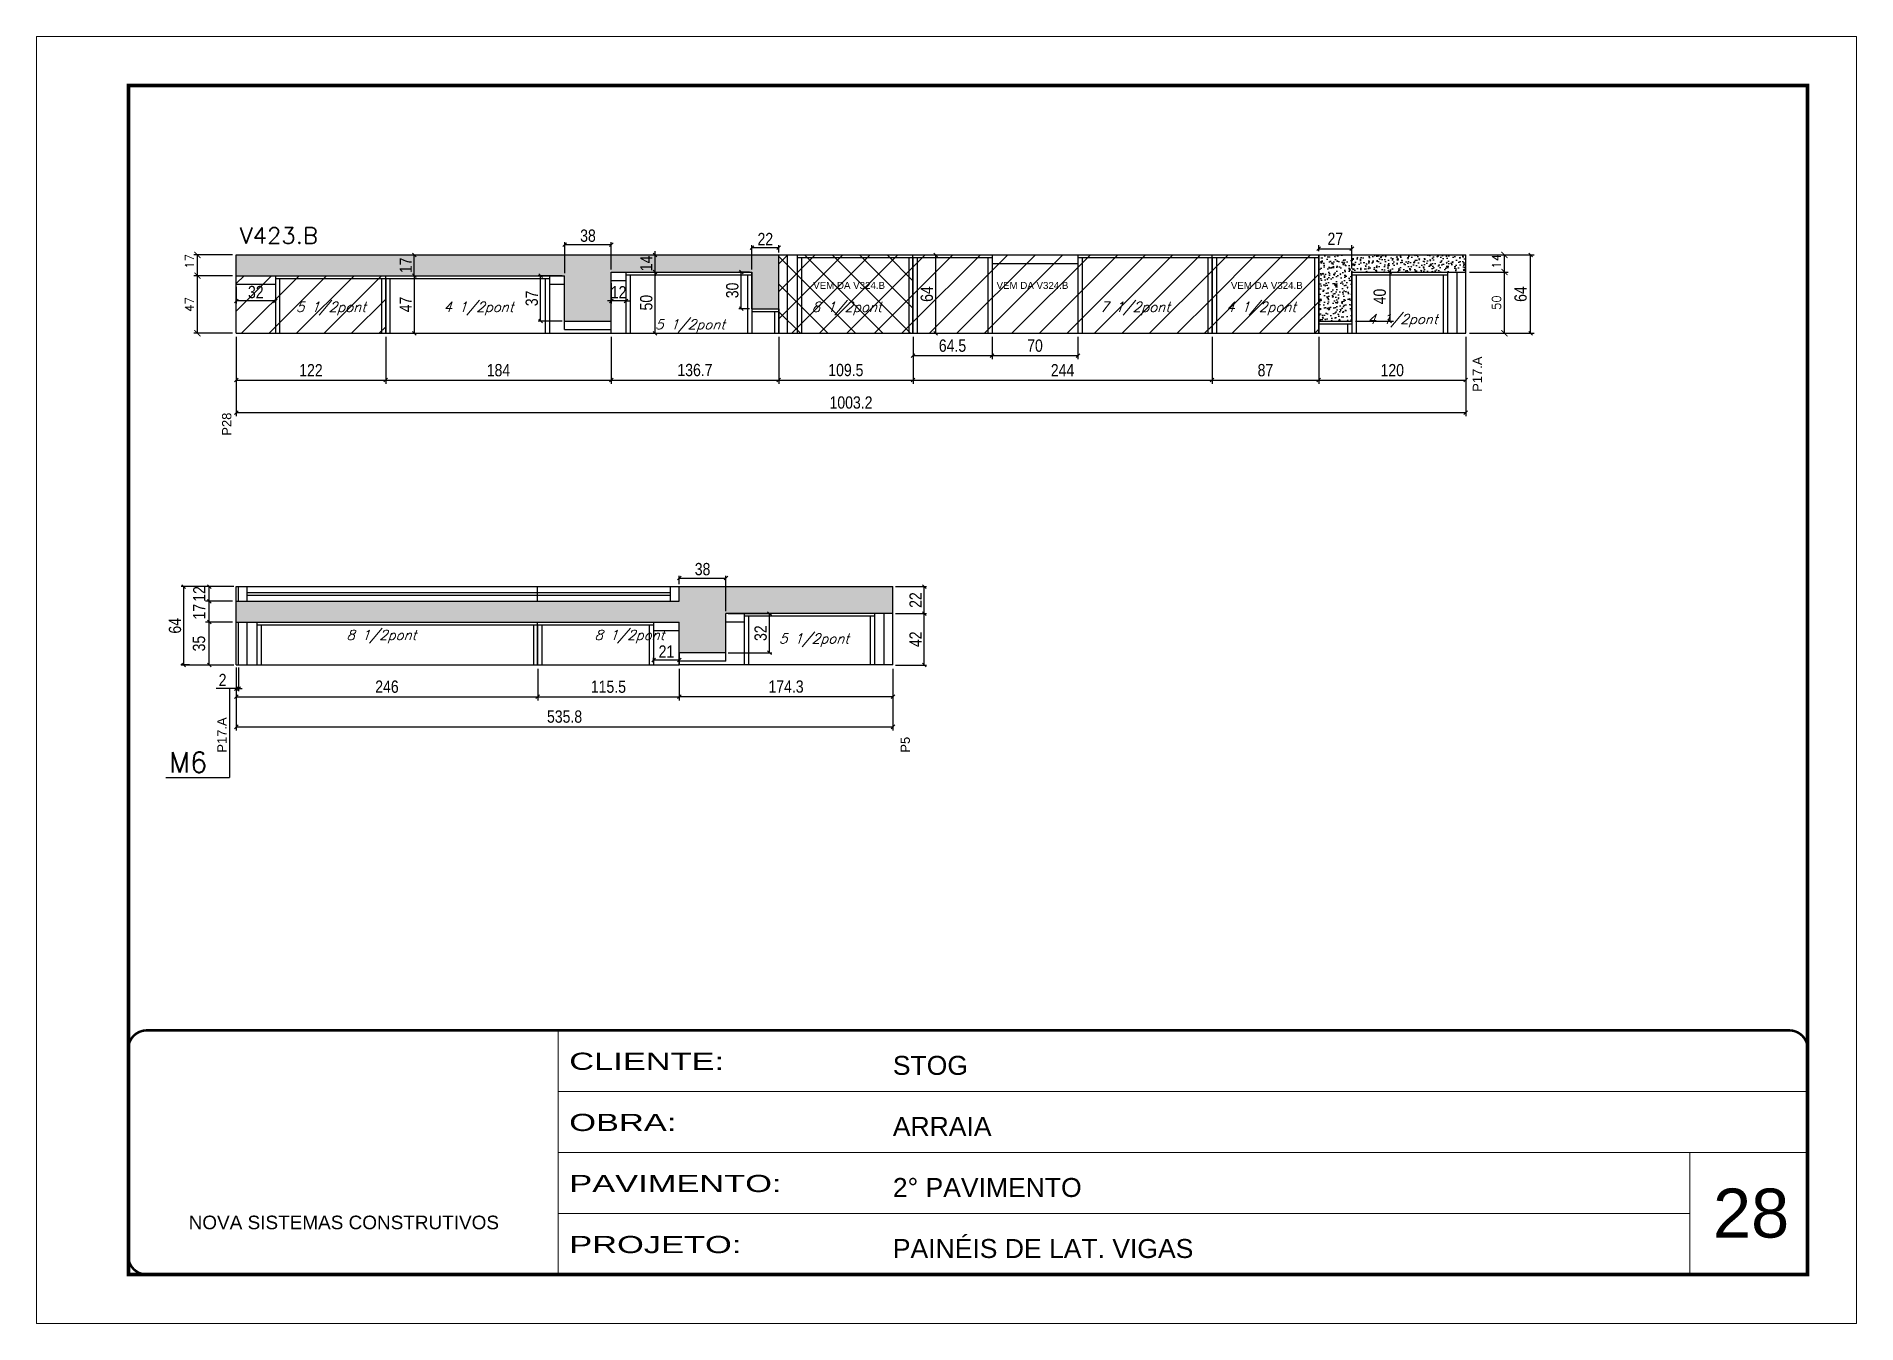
# Model space of a CAD drawing. Extents: x -3394 to 16474, y -5031 to 14397.
# Drawn here: x 9027 to 10512, y 6455 to 7505 of the extents above; entities that cross this region are included whole.
import ezdxf

# ---------------------------------------------------------------- set-up
doc = ezdxf.new("R2010")
doc.units = 0
doc.linetypes.add('CONTINUO', pattern=[0])
doc.linetypes.add('DASHED', pattern=[0.75, 0.5, -0.25])
doc.layers.get('0').update_dxf_attribs({"linetype": 'CONTINUOUS'})
doc.layers.get('Defpoints').update_dxf_attribs({"linetype": 'CONTINUOUS'})
for name, color, linetype, lineweight in [('CARIMBO', 255, 'CONTINUOUS', 9), ('Folhas', 255, 'CONTINUOUS', 9), ('Hachura', 251, 'CONTINUOUS', 9), ('REAPROVEITAMENTO', 251, 'CONTINUOUS', 9), ('SARRAFO DE PRESSAO', 251, 'DASHED', 9), ('Texto Seção', 7, 'CONTINUOUS', 15)]:
    doc.layers.add(name, color=color, linetype=linetype, lineweight=lineweight)
for name, color, linetype in [('COTA', 241, 'CONTINUOUS'), ('NOMENCLATURA', 7, 'CONTINUOUS'), ('Painéis', 200, 'CONTINUOUS'), ('SARR_2.2x7', 40, 'CONTINUOUS'), ('SARR_3.5x7', 81, 'CONTINUOUS'), ('SARR_EDITAR', 141, 'CONTINUOUS'), ('texto', 7, 'CONTINUOUS')]:
    doc.layers.add(name, color=color, linetype=linetype)
doc.styles.add('ARIAL', font='arial.ttf')
doc.styles.add('COTA TECNICA', font='techl___.ttf', dxfattribs={"height": 10})
doc.styles.add('REGUA-120', font='ROMANS.shx', dxfattribs={"height": 15})
doc.styles.add('ROMANS', font='romans.shx')
doc.styles.get("Standard").update_dxf_attribs({"font": 'ROMANS.SHX'})
doc.styles.add('Tecnologia', font='')
doc.styles.get('Tecnologia').set_extended_font_data('Forgotten Futurist')
doc.dimstyles.new('Cota Paínel', dxfattribs={"dimtxt": 7, "dimasz": 5, "dimexe": 3, "dimexo": 3, "dimgap": 3, "dimtad": 1, "dimdec": 1, "dimzin": 12, "dimdsep": 46, "dimtxsty": 'ROMANS', "dimblk": 'ARCHTICK', "dimcen": 0, "dimclrd": 4, "dimclre": 4, "dimclrt": 1, "dimadec": 1, "dimazin": 3, "dimtfac": 1, "dimtdec": 1, "dimtmove": 0, "dimatfit": 3, "dimldrblk": 'OBLIQUE', "dimfxl": 1, "dimtolj": 1, "dimtzin": 12, "dimarcsym": 0})
doc.dimstyles.new('PAINEL', dxfattribs={"dimtxt": 10, "dimasz": 3, "dimexe": 3, "dimexo": 3, "dimgap": 3, "dimtad": 1, "dimdec": 1, "dimzin": 12, "dimdsep": 46, "dimtxsty": 'COTA TECNICA', "dimblk1": 'OBLIQUE', "dimblk2": 'OBLIQUE', "dimsah": 1, "dimcen": 0.9, "dimclrd": 4, "dimclre": 4, "dimclrt": 240, "dimadec": 1, "dimazin": 3, "dimtfac": 1, "dimtdec": 1, "dimtmove": 0, "dimatfit": 3, "dimfxl": 1, "dimtolj": 1, "dimtzin": 12, "dimarcsym": 0})
pattern_1 = [(45, (3170, 1148.575), (-11.22532, 11.22532), [])]
pattern_2 = [(50, (3170, 1148.575), (9.1092334, -0.796954), [0.9525, -10.4775]), (355, (3170, 1148.575), (-1.762171, 9.552842), [0.762, -8.382029]), (100.45144, (3170.759, 1148.509), (7.347062, 8.755888), [0.8095, -8.904512]), (46.1842, (3170, 1151.115), (13.553952, -2.102116), [1.42875, -15.71625]), (96.63556, (3171.13, 1150.94), (11.870207, 12.371306), [1.214251, -13.35678]), (351.18415, (3170, 1151.115), (11.870207, 12.371306), [1.142998, -12.572987]), (21, (3171.27, 1150.48), (7.5807196, -5.11326), [0.9525, -10.4775]), (326, (3171.27, 1150.48), (3.090101, 9.209398), [0.762, -8.382]), (71.45144, (3171.902, 1150.054), (10.670821, 4.0961384), [0.8095, -8.904497]), (37.5, (3170, 1148.575), (0.1544302, 4.227752), [0, -8.2804, 0, -8.509, 0, -8.41375]), (7.5, (3170, 1148.575), (3.3409831, 5.0090287), [0, -4.8514, 0, -8.0899, 0, -3.20675]), (327.5, (3167.168, 1148.575), (6.7795298, -0.2864372), [0, -3.175, 0, -9.906, 0, -13.1445]), (317.5, (3165.898, 1148.575), (7.406459, 1.2713246), [0, -4.1275, 0, -6.5786, 0, -9.3345])]

msp = doc.modelspace()

# ---------------------------------------------------------------- texts
at = {"layer": 'CARIMBO', "style": 'ARIAL'}
msp.add_text('28', height=40, dxfattribs=at).set_placement((10395.07, 6525.25))
at = {"layer": 'NOMENCLATURA', "linetype": 'Continuous', "style": 'ARIAL'}
for p in [(9660.98, 7299.14), (9810.56, 7299.14), (10001.72, 7299.14)]:
    msp.add_text('VEM DA V324.B', height=5.6753, dxfattribs=at).set_placement(p)
for s, p in [('P17.A', (10206.62, 7215.18)), ('P28', (9186.23, 7179.39)), ('P17.A', (9182.37, 6920.84)), ('P5', (9739.83, 6920.84))]:
    msp.add_text(s, height=7.567, rotation=90, dxfattribs=at).set_placement(p)
at = {"layer": 'NOMENCLATURA', "linetype": 'Continuous'}
msp.add_text('M6', height=16.5, dxfattribs=at).set_placement((9135.53, 6904.78))
at = {"layer": 'texto', "color": 2, "char_height": 8, "attachment_point": 5, "style": 'ROMANS'}
for s, insert in [('{\\Q19;\\C256;5 1/2pont}', (9267.53, 7283.12)), ('{\\Q19;\\C256;4 1/2pont}', (9387.95, 7283.12)), ('{\\Q19;\\C256;8 1/2pont}', (9688.36, 7283.12)), ('{\\Q19;\\C256;7 1/2pont}', (9923.47, 7283.12)), ('{\\Q19;\\C256;4 1/2pont}', (10026.37, 7283.12)), ('{\\Q19;\\C256;4 1/2pont}', (10141.83, 7273.27)), ('{\\Q19;\\C256;5 1/2pont}', (9560.48, 7268.9)), ('{\\Q19;\\C256;8 1/2pont}', (9308.66, 7015.54)), ('{\\Q19;\\C256;8 1/2pont}', (9511.07, 7015.54)), ('{\\Q19;\\C256;5 1/2pont}', (9661.64, 7012.57))]:
    msp.add_mtext(s, dxfattribs=dict(at, insert=insert))
at = {"layer": 'Texto Seção', "style": 'REGUA-120', "width": 1.05}
msp.add_text('V423.B', height=13, dxfattribs=at).set_placement((9193.16, 7336.09))

# ---------------------------------------------------------------- blocks, each defined once
blk = doc.blocks.new('9999999999')
at = {"color": 30, "linetype": 'CONTINUO'}
for p, q in [((98564.6, 34230.2), (98564.6, 34429.4)), ((98564.6, 34379.6), (99584, 34379.6)), ((98564.6, 34329.8), (99488, 34329.8)), ((99584, 34329.8), (99488, 34329.8)), ((99488, 34329.8), (99488, 34230.2)), ((98564.6, 34280), (99488, 34280))]:
    blk.add_line(p, q, dxfattribs=at)
at = {"color": 30, "linetype": 'CONTINUO', "const_width": 2}
blk.add_lwpolyline([(99584, 34230.2), (99584, 34414.4, 0.414214), (99569, 34429.4), (98229, 34429.4, 0.414214), (98214, 34414.4), (98214, 34245.2, 0.414214), (98229, 34230.2), (99584, 34230.2)], format="xyb", dxfattribs=at)
at = {"layer": 'Folhas'}
blk.add_lwpolyline([(98139, 34190.2), (99624, 34190.2), (99624, 35240.2), (98139, 35240.2)], close=True, dxfattribs=at)
at = {"layer": 'Folhas', "color": 30, "const_width": 3}
blk.add_lwpolyline([(98214, 34230.2), (99584, 34230.2), (99584, 35200.2), (98214, 35200.2)], close=True, dxfattribs=at)
at = {"color": 7, "linetype": 'Continuous', "ltscale": 5, "style": 'ARIAL'}
for s, height, p in [('STOG', 15.48, (98837.7, 34393.1)), ('ARRAIA', 15.48, (98837.7, 34343.3)), ('2° PAVIMENTO', 15.483, (98837.7, 34293.5)), ('NOVA SISTEMAS CONSTRUTIVOS', 11.059, (98263.2, 34267.2)), ('PAINÉIS DE LAT. VIGAS', 15.483, (98837.7, 34243.7))]:
    blk.add_text(s, height=height, dxfattribs=at).set_placement(p)
at = {"layer": 'Folhas', "color": 7, "style": 'Tecnologia', "width": 1.5}
for s, p in [('CLIENTE:', (98573.7, 34397.2)), ('OBRA:', (98573.7, 34347.3)), ('PAVIMENTO:', (98573.7, 34297.5)), ('PROJETO:', (98573.7, 34247.7))]:
    blk.add_text(s, height=14, dxfattribs=at).set_placement(p)
blk = doc.blocks.new('_Oblique')
at = {"color": 0, "linetype": 'ByBlock', "lineweight": -2}
blk.add_line((-0.5, -0.5), (0.5, 0.5), dxfattribs=at)
blk = doc.blocks.new('*D683')
at = {"layer": 'COTA', "color": 4, "linetype": 'ByBlock', "lineweight": -2, "transparency": 16777216}
for p, q in [((9190.2, 7259.9), (9190.2, 7221.7)), ((9312.2, 7259.9), (9312.2, 7221.7)), ((9190.2, 7224.7), (9312.2, 7224.7))]:
    blk.add_line(p, q, dxfattribs=at)
at = {"layer": 'Defpoints', "color": 0, "linetype": 'ByBlock', "transparency": 16777216}
for p in [(9190.2, 7262.9), (9312.2, 7262.9), (9312.2, 7224.7)]:
    blk.add_point(p, dxfattribs=at)
at = {"layer": 'COTA', "color": 4, "linetype": 'ByBlock', "lineweight": -2, "transparency": 16777216, "xscale": 3, "yscale": 3, "zscale": 3, "rotation": 180}
blk.add_blockref('_Oblique', (9190.2, 7224.7), dxfattribs=at)
at = {"layer": 'COTA', "color": 4, "linetype": 'ByBlock', "lineweight": -2, "transparency": 16777216, "xscale": 3, "yscale": 3, "zscale": 3}
blk.add_blockref('_Oblique', (9312.2, 7224.7), dxfattribs=at)
at = {"layer": 'COTA', "color": 240, "linetype": 'ByBlock', "transparency": 16777216, "insert": (9251.2, 7232.8), "char_height": 10, "attachment_point": 5, "style": 'COTA TECNICA'}
blk.add_mtext('\\A1;122', dxfattribs=at)
blk = doc.blocks.new('*D684')
at = {"layer": 'COTA', "color": 4, "linetype": 'ByBlock', "lineweight": -2, "transparency": 16777216}
for p, q in [((9312.2, 7259.9), (9312.2, 7221.7)), ((9496.2, 7259.9), (9496.2, 7221.7)), ((9312.2, 7224.7), (9496.2, 7224.7))]:
    blk.add_line(p, q, dxfattribs=at)
at = {"layer": 'Defpoints', "color": 0, "linetype": 'ByBlock', "transparency": 16777216}
for p in [(9312.2, 7262.9), (9496.2, 7262.9), (9496.2, 7224.7)]:
    blk.add_point(p, dxfattribs=at)
at = {"layer": 'COTA', "color": 4, "linetype": 'ByBlock', "lineweight": -2, "transparency": 16777216, "xscale": 3, "yscale": 3, "zscale": 3, "rotation": 180}
blk.add_blockref('_Oblique', (9312.2, 7224.7), dxfattribs=at)
at = {"layer": 'COTA', "color": 4, "linetype": 'ByBlock', "lineweight": -2, "transparency": 16777216, "xscale": 3, "yscale": 3, "zscale": 3}
blk.add_blockref('_Oblique', (9496.2, 7224.7), dxfattribs=at)
at = {"layer": 'COTA', "color": 240, "linetype": 'ByBlock', "transparency": 16777216, "insert": (9404.2, 7232.8), "char_height": 10, "attachment_point": 5, "style": 'COTA TECNICA'}
blk.add_mtext('\\A1;184', dxfattribs=at)
blk = doc.blocks.new('*D685')
at = {"layer": 'COTA', "color": 4, "linetype": 'Continuous', "lineweight": -2, "transparency": 16777216}
for p, q in [((9190.2, 7300.9), (9190.2, 7287.3)), ((9222.2, 7300.9), (9222.2, 7287.3)), ((9222.2, 7289.3), (9190.2, 7289.3))]:
    blk.add_line(p, q, dxfattribs=at)
at = {"layer": 'Defpoints', "color": 0, "linetype": 'Continuous', "transparency": 16777216}
for p in [(9190.2, 7302.9), (9222.2, 7302.9), (9190.2, 7289.3)]:
    blk.add_point(p, dxfattribs=at)
at = {"layer": 'COTA', "color": 4, "linetype": 'Continuous', "lineweight": -2, "transparency": 16777216, "xscale": 3, "yscale": 3, "zscale": 3, "rotation": 180}
blk.add_blockref('_Oblique', (9190.2, 7289.3), dxfattribs=at)
at = {"layer": 'COTA', "color": 4, "linetype": 'Continuous', "lineweight": -2, "transparency": 16777216, "xscale": 3, "yscale": 3, "zscale": 3}
blk.add_blockref('_Oblique', (9222.2, 7289.3), dxfattribs=at)
at = {"layer": 'COTA', "color": 240, "linetype": 'Continuous', "transparency": 16777216, "insert": (9206.2, 7296.5), "char_height": 10, "attachment_point": 5, "style": 'COTA TECNICA'}
blk.add_mtext('\\A1;32', dxfattribs=at)
blk = doc.blocks.new('_ArchTick')
at = {"color": 0, "linetype": 'ByBlock', "const_width": 0.15}
blk.add_lwpolyline([(-0.5, -0.5), (0.5, 0.5)], dxfattribs=at)
blk = doc.blocks.new('*D686')
at = {"layer": 'COTA', "color": 4, "lineweight": -2, "transparency": 16777216}
for p, q in [((9187.2, 7309.9), (9155.6, 7309.9)), ((9158.6, 7262.9), (9158.6, 7309.9)), ((9187.2, 7262.9), (9155.6, 7262.9))]:
    blk.add_line(p, q, dxfattribs=at)
at = {"layer": 'Defpoints', "color": 0, "transparency": 16777216}
for p in [(9158.6, 7309.9), (9190.2, 7309.9), (9190.2, 7262.9)]:
    blk.add_point(p, dxfattribs=at)
at = {"layer": 'COTA', "color": 4, "lineweight": -2, "transparency": 16777216, "xscale": 5, "yscale": 5, "zscale": 5}
for p, rotation in [((9158.6, 7309.9), 90), ((9158.6, 7262.9), 270)]:
    blk.add_blockref('_ArchTick', p, dxfattribs=dict(at, rotation=rotation))
at = {"layer": 'COTA', "color": 1, "transparency": 16777216, "insert": (9152.1, 7286.4), "char_height": 7, "attachment_point": 5, "rotation": 90, "style": 'ROMANS'}
blk.add_mtext('\\A1;47', dxfattribs=at)
blk = doc.blocks.new('*D687')
at = {"layer": 'COTA', "color": 4, "lineweight": -2, "transparency": 16777216}
for p, q in [((9187.2, 7326.9), (9155.6, 7326.9)), ((9158.6, 7309.9), (9158.6, 7326.9)), ((9187.2, 7309.9), (9155.6, 7309.9))]:
    blk.add_line(p, q, dxfattribs=at)
at = {"layer": 'Defpoints', "color": 0, "transparency": 16777216}
for p in [(9158.6, 7326.9), (9190.2, 7326.9), (9190.2, 7309.9)]:
    blk.add_point(p, dxfattribs=at)
at = {"layer": 'COTA', "color": 4, "lineweight": -2, "transparency": 16777216, "xscale": 5, "yscale": 5, "zscale": 5}
for p, rotation in [((9158.6, 7326.9), 90), ((9158.6, 7309.9), 270)]:
    blk.add_blockref('_ArchTick', p, dxfattribs=dict(at, rotation=rotation))
at = {"layer": 'COTA', "color": 1, "transparency": 16777216, "insert": (9152.1, 7321.6), "char_height": 7, "attachment_point": 5, "rotation": 90, "style": 'ROMANS'}
blk.add_mtext('\\A1;17', dxfattribs=at)
blk = doc.blocks.new('*D689')
at = {"layer": 'COTA', "color": 4, "linetype": 'ByBlock', "lineweight": -2, "transparency": 16777216}
for p, q in [((9496.2, 7259.9), (9496.2, 7221.7)), ((9632.9, 7259.9), (9632.9, 7221.7)), ((9496.2, 7224.7), (9632.9, 7224.7))]:
    blk.add_line(p, q, dxfattribs=at)
at = {"layer": 'Defpoints', "color": 0, "linetype": 'ByBlock', "transparency": 16777216}
for p in [(9496.2, 7262.9), (9632.9, 7262.9), (9632.9, 7224.7)]:
    blk.add_point(p, dxfattribs=at)
at = {"layer": 'COTA', "color": 4, "linetype": 'ByBlock', "lineweight": -2, "transparency": 16777216, "xscale": 3, "yscale": 3, "zscale": 3, "rotation": 180}
blk.add_blockref('_Oblique', (9496.2, 7224.7), dxfattribs=at)
at = {"layer": 'COTA', "color": 4, "linetype": 'ByBlock', "lineweight": -2, "transparency": 16777216, "xscale": 3, "yscale": 3, "zscale": 3}
blk.add_blockref('_Oblique', (9632.9, 7224.7), dxfattribs=at)
at = {"layer": 'COTA', "color": 240, "linetype": 'ByBlock', "transparency": 16777216, "insert": (9564.5, 7232.9), "char_height": 10, "attachment_point": 5, "style": 'COTA TECNICA'}
blk.add_mtext('\\A1;136.7', dxfattribs=at)
blk = doc.blocks.new('*D688')
at = {"layer": 'COTA', "color": 4, "linetype": 'Continuous', "lineweight": -2, "transparency": 16777216}
for p, q in [((9496.2, 7303.9), (9496.2, 7287.3)), ((9508.2, 7303.9), (9508.2, 7287.3)), ((9496.2, 7289.3), (9493.2, 7289.3)), ((9508.2, 7289.3), (9496.2, 7289.3)), ((9508.2, 7289.3), (9511.2, 7289.3))]:
    blk.add_line(p, q, dxfattribs=at)
at = {"layer": 'Defpoints', "color": 0, "linetype": 'Continuous', "transparency": 16777216}
for p in [(9496.2, 7305.9), (9508.2, 7305.9), (9496.2, 7289.3)]:
    blk.add_point(p, dxfattribs=at)
at = {"layer": 'COTA', "color": 4, "linetype": 'Continuous', "lineweight": -2, "transparency": 16777216, "xscale": 3, "yscale": 3, "zscale": 3}
blk.add_blockref('_Oblique', (9496.2, 7289.3), dxfattribs=at)
at = {"layer": 'COTA', "color": 4, "linetype": 'Continuous', "lineweight": -2, "transparency": 16777216, "xscale": 3, "yscale": 3, "zscale": 3, "rotation": 180}
blk.add_blockref('_Oblique', (9508.2, 7289.3), dxfattribs=at)
at = {"layer": 'COTA', "color": 240, "linetype": 'Continuous', "transparency": 16777216, "insert": (9502.2, 7296.4), "char_height": 10, "attachment_point": 5, "style": 'COTA TECNICA'}
blk.add_mtext('\\A1;12', dxfattribs=at)
blk = doc.blocks.new('*D690')
at = {"layer": 'COTA', "color": 4, "linetype": 'Continuous', "lineweight": -2, "transparency": 16777216}
for p, q in [((9610.9, 7314.9), (9610.9, 7334.8)), ((9610.9, 7332.8), (9632.9, 7332.8)), ((9632.9, 7328.9), (9632.9, 7334.8))]:
    blk.add_line(p, q, dxfattribs=at)
at = {"layer": 'Defpoints', "color": 0, "linetype": 'Continuous', "transparency": 16777216}
for p in [(9632.9, 7332.8), (9632.9, 7326.9), (9610.9, 7312.9)]:
    blk.add_point(p, dxfattribs=at)
at = {"layer": 'COTA', "color": 4, "linetype": 'Continuous', "lineweight": -2, "transparency": 16777216, "xscale": 3, "yscale": 3, "zscale": 3, "rotation": 180}
blk.add_blockref('_Oblique', (9610.9, 7332.8), dxfattribs=at)
at = {"layer": 'COTA', "color": 4, "linetype": 'Continuous', "lineweight": -2, "transparency": 16777216, "xscale": 3, "yscale": 3, "zscale": 3}
blk.add_blockref('_Oblique', (9632.9, 7332.8), dxfattribs=at)
at = {"layer": 'COTA', "color": 240, "linetype": 'Continuous', "transparency": 16777216, "insert": (9621.9, 7339.8), "char_height": 10, "attachment_point": 5, "style": 'COTA TECNICA'}
blk.add_mtext('\\A1;22', dxfattribs=at)
blk = doc.blocks.new('*D691')
at = {"layer": 'COTA', "color": 4, "linetype": 'ByBlock', "lineweight": -2, "transparency": 16777216}
for p, q in [((9632.9, 7259.9), (9632.9, 7221.7)), ((9742.4, 7259.9), (9742.4, 7221.7)), ((9632.9, 7224.7), (9742.4, 7224.7))]:
    blk.add_line(p, q, dxfattribs=at)
at = {"layer": 'Defpoints', "color": 0, "linetype": 'ByBlock', "transparency": 16777216}
for p in [(9632.9, 7262.9), (9742.4, 7262.9), (9742.4, 7224.7)]:
    blk.add_point(p, dxfattribs=at)
at = {"layer": 'COTA', "color": 4, "linetype": 'ByBlock', "lineweight": -2, "transparency": 16777216, "xscale": 3, "yscale": 3, "zscale": 3, "rotation": 180}
blk.add_blockref('_Oblique', (9632.9, 7224.7), dxfattribs=at)
at = {"layer": 'COTA', "color": 4, "linetype": 'ByBlock', "lineweight": -2, "transparency": 16777216, "xscale": 3, "yscale": 3, "zscale": 3}
blk.add_blockref('_Oblique', (9742.4, 7224.7), dxfattribs=at)
at = {"layer": 'COTA', "color": 240, "linetype": 'ByBlock', "transparency": 16777216, "insert": (9687.6, 7232.9), "char_height": 10, "attachment_point": 5, "style": 'COTA TECNICA'}
blk.add_mtext('\\A1;109.5', dxfattribs=at)
blk = doc.blocks.new('*D692')
at = {"layer": 'COTA', "color": 4, "linetype": 'ByBlock', "lineweight": -2, "transparency": 16777216}
for p, q in [((9742.4, 7259.9), (9742.4, 7221.7)), ((9986.4, 7259.9), (9986.4, 7221.7)), ((9742.4, 7224.7), (9986.4, 7224.7))]:
    blk.add_line(p, q, dxfattribs=at)
at = {"layer": 'Defpoints', "color": 0, "linetype": 'ByBlock', "transparency": 16777216}
for p in [(9742.4, 7262.9), (9986.4, 7262.9), (9986.4, 7224.7)]:
    blk.add_point(p, dxfattribs=at)
at = {"layer": 'COTA', "color": 4, "linetype": 'ByBlock', "lineweight": -2, "transparency": 16777216, "xscale": 3, "yscale": 3, "zscale": 3, "rotation": 180}
blk.add_blockref('_Oblique', (9742.4, 7224.7), dxfattribs=at)
at = {"layer": 'COTA', "color": 4, "linetype": 'ByBlock', "lineweight": -2, "transparency": 16777216, "xscale": 3, "yscale": 3, "zscale": 3}
blk.add_blockref('_Oblique', (9986.4, 7224.7), dxfattribs=at)
at = {"layer": 'COTA', "color": 240, "linetype": 'ByBlock', "transparency": 16777216, "insert": (9864.4, 7232.8), "char_height": 10, "attachment_point": 5, "style": 'COTA TECNICA'}
blk.add_mtext('\\A1;244', dxfattribs=at)
blk = doc.blocks.new('*D693')
at = {"layer": 'COTA', "color": 4, "linetype": 'ByBlock', "lineweight": -2, "transparency": 16777216}
for p, q in [((9190.2, 7259.9), (9190.2, 7195.2)), ((10193.4, 7259.9), (10193.4, 7195.2)), ((9190.2, 7198.2), (10193.4, 7198.2))]:
    blk.add_line(p, q, dxfattribs=at)
at = {"layer": 'Defpoints', "color": 0, "linetype": 'ByBlock', "transparency": 16777216}
for p in [(9190.2, 7262.9), (10193.4, 7262.9), (10193.4, 7198.2)]:
    blk.add_point(p, dxfattribs=at)
at = {"layer": 'COTA', "color": 4, "linetype": 'ByBlock', "lineweight": -2, "transparency": 16777216, "xscale": 3, "yscale": 3, "zscale": 3, "rotation": 180}
blk.add_blockref('_Oblique', (9190.2, 7198.2), dxfattribs=at)
at = {"layer": 'COTA', "color": 4, "linetype": 'ByBlock', "lineweight": -2, "transparency": 16777216, "xscale": 3, "yscale": 3, "zscale": 3}
blk.add_blockref('_Oblique', (10193.4, 7198.2), dxfattribs=at)
at = {"layer": 'COTA', "color": 240, "linetype": 'ByBlock', "transparency": 16777216, "insert": (9691.8, 7206.4), "char_height": 10, "attachment_point": 5, "style": 'COTA TECNICA'}
blk.add_mtext('\\A1;1003.2', dxfattribs=at)
blk = doc.blocks.new('*D698')
at = {"layer": 'COTA', "color": 4, "lineweight": -2, "transparency": 16777216}
for p, q in [((9742.4, 7259.9), (9742.4, 7241.7)), ((9806.9, 7259.9), (9806.9, 7241.7)), ((9742.4, 7244.7), (9806.9, 7244.7))]:
    blk.add_line(p, q, dxfattribs=at)
at = {"layer": 'Defpoints', "color": 0, "transparency": 16777216}
for p in [(9742.4, 7262.9), (9806.9, 7262.9), (9806.9, 7244.7)]:
    blk.add_point(p, dxfattribs=at)
at = {"layer": 'COTA', "color": 4, "lineweight": -2, "transparency": 16777216, "xscale": 3, "yscale": 3, "zscale": 3, "rotation": 180}
blk.add_blockref('_Oblique', (9742.4, 7244.7), dxfattribs=at)
at = {"layer": 'COTA', "color": 4, "lineweight": -2, "transparency": 16777216, "xscale": 3, "yscale": 3, "zscale": 3}
blk.add_blockref('_Oblique', (9806.9, 7244.7), dxfattribs=at)
at = {"layer": 'COTA', "color": 240, "transparency": 16777216, "insert": (9774.6, 7252.8), "char_height": 10, "attachment_point": 5, "style": 'COTA TECNICA'}
blk.add_mtext('\\A1;64.5', dxfattribs=at)
blk = doc.blocks.new('*D699')
at = {"layer": 'COTA', "color": 4, "lineweight": -2, "transparency": 16777216}
for p, q in [((9806.9, 7259.9), (9806.9, 7241.7)), ((9876.9, 7259.9), (9876.9, 7241.7)), ((9806.9, 7244.7), (9876.9, 7244.7))]:
    blk.add_line(p, q, dxfattribs=at)
at = {"layer": 'Defpoints', "color": 0, "transparency": 16777216}
for p in [(9806.9, 7262.9), (9876.9, 7262.9), (9876.9, 7244.7)]:
    blk.add_point(p, dxfattribs=at)
at = {"layer": 'COTA', "color": 4, "lineweight": -2, "transparency": 16777216, "xscale": 3, "yscale": 3, "zscale": 3, "rotation": 180}
blk.add_blockref('_Oblique', (9806.9, 7244.7), dxfattribs=at)
at = {"layer": 'COTA', "color": 4, "lineweight": -2, "transparency": 16777216, "xscale": 3, "yscale": 3, "zscale": 3}
blk.add_blockref('_Oblique', (9876.9, 7244.7), dxfattribs=at)
at = {"layer": 'COTA', "color": 240, "transparency": 16777216, "insert": (9841.9, 7252.8), "char_height": 10, "attachment_point": 5, "style": 'COTA TECNICA'}
blk.add_mtext('\\A1;70', dxfattribs=at)
blk = doc.blocks.new('*D694')
at = {"layer": 'COTA', "color": 4, "linetype": 'ByBlock', "lineweight": -2, "transparency": 16777216}
for p, q in [((10073.4, 7259.9), (10073.4, 7221.7)), ((10193.4, 7259.9), (10193.4, 7221.7)), ((10073.4, 7224.7), (10193.4, 7224.7))]:
    blk.add_line(p, q, dxfattribs=at)
at = {"layer": 'Defpoints', "color": 0, "linetype": 'ByBlock', "transparency": 16777216}
for p in [(10073.4, 7262.9), (10193.4, 7262.9), (10193.4, 7224.7)]:
    blk.add_point(p, dxfattribs=at)
at = {"layer": 'COTA', "color": 4, "linetype": 'ByBlock', "lineweight": -2, "transparency": 16777216, "xscale": 3, "yscale": 3, "zscale": 3, "rotation": 180}
blk.add_blockref('_Oblique', (10073.4, 7224.7), dxfattribs=at)
at = {"layer": 'COTA', "color": 4, "linetype": 'ByBlock', "lineweight": -2, "transparency": 16777216, "xscale": 3, "yscale": 3, "zscale": 3}
blk.add_blockref('_Oblique', (10193.4, 7224.7), dxfattribs=at)
at = {"layer": 'COTA', "color": 240, "linetype": 'ByBlock', "transparency": 16777216, "insert": (10133.4, 7232.8), "char_height": 10, "attachment_point": 5, "style": 'COTA TECNICA'}
blk.add_mtext('\\A1;120', dxfattribs=at)
blk = doc.blocks.new('*D695')
at = {"layer": 'COTA', "color": 4, "lineweight": -2, "transparency": 16777216}
for p, q in [((10196.4, 7312.9), (10227.9, 7312.9)), ((10224.9, 7262.9), (10224.9, 7312.9)), ((10196.4, 7262.9), (10227.9, 7262.9))]:
    blk.add_line(p, q, dxfattribs=at)
at = {"layer": 'Defpoints', "color": 0, "transparency": 16777216}
for p in [(10193.4, 7312.9), (10224.9, 7312.9), (10193.4, 7262.9)]:
    blk.add_point(p, dxfattribs=at)
at = {"layer": 'COTA', "color": 4, "lineweight": -2, "transparency": 16777216, "xscale": 5, "yscale": 5, "zscale": 5}
for p, rotation in [((10224.9, 7312.9), 90), ((10224.9, 7262.9), 270)]:
    blk.add_blockref('_ArchTick', p, dxfattribs=dict(at, rotation=rotation))
at = {"layer": 'COTA', "color": 1, "transparency": 16777216, "insert": (10218.4, 7287.9), "char_height": 7, "attachment_point": 5, "rotation": 90, "style": 'ROMANS'}
blk.add_mtext('\\A1;50', dxfattribs=at)
blk = doc.blocks.new('*D696')
at = {"layer": 'COTA', "color": 4, "lineweight": -2, "transparency": 16777216}
for p, q in [((10196.4, 7326.9), (10227.9, 7326.9)), ((10224.9, 7312.9), (10224.9, 7326.9)), ((10196.4, 7312.9), (10227.9, 7312.9))]:
    blk.add_line(p, q, dxfattribs=at)
at = {"layer": 'Defpoints', "color": 0, "transparency": 16777216}
for p in [(10193.4, 7326.9), (10224.9, 7326.9), (10193.4, 7312.9)]:
    blk.add_point(p, dxfattribs=at)
at = {"layer": 'COTA', "color": 4, "lineweight": -2, "transparency": 16777216, "xscale": 5, "yscale": 5, "zscale": 5}
for p, rotation in [((10224.9, 7326.9), 90), ((10224.9, 7312.9), 270)]:
    blk.add_blockref('_ArchTick', p, dxfattribs=dict(at, rotation=rotation))
at = {"layer": 'COTA', "color": 1, "transparency": 16777216, "insert": (10218.4, 7321.6), "char_height": 7, "attachment_point": 5, "rotation": 90, "style": 'ROMANS'}
blk.add_mtext('\\A1;14', dxfattribs=at)
blk = doc.blocks.new('*D697')
at = {"layer": 'COTA', "color": 4, "lineweight": -2, "transparency": 16777216}
for p, q in [((10196.4, 7326.9), (10249.2, 7326.9)), ((10246.2, 7262.9), (10246.2, 7326.9)), ((10196.4, 7262.9), (10249.2, 7262.9))]:
    blk.add_line(p, q, dxfattribs=at)
at = {"layer": 'Defpoints', "color": 0, "transparency": 16777216}
for p in [(10193.4, 7326.9), (10246.2, 7326.9), (10193.4, 7262.9)]:
    blk.add_point(p, dxfattribs=at)
at = {"layer": 'COTA', "color": 4, "lineweight": -2, "transparency": 16777216, "xscale": 3, "yscale": 3, "zscale": 3}
for p, rotation in [((10246.2, 7326.9), 90), ((10246.2, 7262.9), 270)]:
    blk.add_blockref('_Oblique', p, dxfattribs=dict(at, rotation=rotation))
at = {"layer": 'COTA', "color": 240, "transparency": 16777216, "insert": (10238.1, 7294.9), "char_height": 10, "attachment_point": 5, "rotation": 90, "style": 'COTA TECNICA'}
blk.add_mtext('\\A1;64', dxfattribs=at)
blk = doc.blocks.new('*D700')
at = {"layer": 'COTA', "color": 4, "lineweight": -2, "transparency": 16777216}
for p, q in [((9986.4, 7259.9), (9986.4, 7221.7)), ((10073.4, 7259.9), (10073.4, 7221.7)), ((9986.4, 7224.7), (10073.4, 7224.7))]:
    blk.add_line(p, q, dxfattribs=at)
at = {"layer": 'Defpoints', "color": 0, "transparency": 16777216}
for p in [(9986.4, 7262.9), (10073.4, 7262.9), (10073.4, 7224.7)]:
    blk.add_point(p, dxfattribs=at)
at = {"layer": 'COTA', "color": 4, "lineweight": -2, "transparency": 16777216, "xscale": 3, "yscale": 3, "zscale": 3, "rotation": 180}
blk.add_blockref('_Oblique', (9986.4, 7224.7), dxfattribs=at)
at = {"layer": 'COTA', "color": 4, "lineweight": -2, "transparency": 16777216, "xscale": 3, "yscale": 3, "zscale": 3}
blk.add_blockref('_Oblique', (10073.4, 7224.7), dxfattribs=at)
at = {"layer": 'COTA', "color": 240, "transparency": 16777216, "insert": (10029.9, 7232.8), "char_height": 10, "attachment_point": 5, "style": 'COTA TECNICA'}
blk.add_mtext('\\A1;87', dxfattribs=at)
blk = doc.blocks.new('*D701')
at = {"layer": 'COTA', "color": 4, "lineweight": -2, "transparency": 16777216}
for p, q in [((10073.4, 7329.9), (10073.4, 7334.9)), ((10073.4, 7331.9), (10100.4, 7331.9)), ((10100.4, 7315.9), (10100.4, 7334.9))]:
    blk.add_line(p, q, dxfattribs=at)
at = {"layer": 'Defpoints', "color": 0, "transparency": 16777216}
for p in [(10073.4, 7326.9), (10100.4, 7331.9), (10100.4, 7312.9)]:
    blk.add_point(p, dxfattribs=at)
at = {"layer": 'COTA', "color": 4, "lineweight": -2, "transparency": 16777216, "xscale": 3, "yscale": 3, "zscale": 3, "rotation": 180}
blk.add_blockref('_Oblique', (10073.4, 7331.9), dxfattribs=at)
at = {"layer": 'COTA', "color": 4, "lineweight": -2, "transparency": 16777216, "xscale": 3, "yscale": 3, "zscale": 3}
blk.add_blockref('_Oblique', (10100.4, 7331.9), dxfattribs=at)
at = {"layer": 'COTA', "color": 240, "transparency": 16777216, "insert": (10086.9, 7340), "char_height": 10, "attachment_point": 5, "style": 'COTA TECNICA'}
blk.add_mtext('\\A1;27', dxfattribs=at)
blk = doc.blocks.new('*D702')
at = {"layer": 'COTA', "color": 4, "lineweight": -2, "transparency": 16777216}
for p, q in [((10103.4, 7312.9), (10134.3, 7312.9)), ((10131.3, 7312.9), (10131.3, 7272.9)), ((10103.4, 7272.9), (10134.3, 7272.9))]:
    blk.add_line(p, q, dxfattribs=at)
at = {"layer": 'Defpoints', "color": 0, "transparency": 16777216}
for p in [(10100.4, 7312.9), (10100.4, 7272.9), (10131.3, 7272.9)]:
    blk.add_point(p, dxfattribs=at)
at = {"layer": 'COTA', "color": 4, "lineweight": -2, "transparency": 16777216, "xscale": 3, "yscale": 3, "zscale": 3}
for p, rotation in [((10131.3, 7312.9), 90), ((10131.3, 7272.9), 270)]:
    blk.add_blockref('_Oblique', p, dxfattribs=dict(at, rotation=rotation))
at = {"layer": 'COTA', "color": 240, "transparency": 16777216, "insert": (10123.2, 7292.9), "char_height": 10, "attachment_point": 5, "rotation": 90, "style": 'COTA TECNICA'}
blk.add_mtext('\\A1;40', dxfattribs=at)
blk = doc.blocks.new('*D703')
at = {"layer": 'COTA', "color": 4, "linetype": 'ByBlock', "lineweight": -2, "transparency": 16777216}
for p, q in [((9187.2, 7027.3), (9165.2, 7027.3)), ((9168.2, 6992.3), (9168.2, 7027.3)), ((9187.2, 6992.3), (9165.2, 6992.3))]:
    blk.add_line(p, q, dxfattribs=at)
at = {"layer": 'Defpoints', "color": 0, "linetype": 'ByBlock', "transparency": 16777216}
for p in [(9168.2, 7027.3), (9190.2, 7027.3), (9190.2, 6992.3)]:
    blk.add_point(p, dxfattribs=at)
at = {"layer": 'COTA', "color": 4, "linetype": 'ByBlock', "lineweight": -2, "transparency": 16777216, "xscale": 3, "yscale": 3, "zscale": 3}
for p, rotation in [((9168.2, 7027.3), 90), ((9168.2, 6992.3), 270)]:
    blk.add_blockref('_Oblique', p, dxfattribs=dict(at, rotation=rotation))
at = {"layer": 'COTA', "color": 240, "linetype": 'ByBlock', "transparency": 16777216, "insert": (9159.9, 7009.8), "char_height": 10, "attachment_point": 5, "rotation": 90, "style": 'COTA TECNICA'}
blk.add_mtext('\\A1;35', dxfattribs=at)
blk = doc.blocks.new('*D704')
at = {"layer": 'COTA', "color": 4, "linetype": 'ByBlock', "lineweight": -2, "transparency": 16777216}
for p, q in [((9187.2, 7044.3), (9165.2, 7044.3)), ((9168.2, 7027.3), (9168.2, 7044.3)), ((9187.2, 7027.3), (9165.2, 7027.3))]:
    blk.add_line(p, q, dxfattribs=at)
at = {"layer": 'Defpoints', "color": 0, "linetype": 'ByBlock', "transparency": 16777216}
for p in [(9168.2, 7044.3), (9190.2, 7044.3), (9190.2, 7027.3)]:
    blk.add_point(p, dxfattribs=at)
at = {"layer": 'COTA', "color": 4, "linetype": 'ByBlock', "lineweight": -2, "transparency": 16777216, "xscale": 3, "yscale": 3, "zscale": 3}
for p, rotation in [((9168.2, 7044.3), 90), ((9168.2, 7027.3), 270)]:
    blk.add_blockref('_Oblique', p, dxfattribs=dict(at, rotation=rotation))
at = {"layer": 'COTA', "color": 240, "linetype": 'ByBlock', "transparency": 16777216, "insert": (9160.1, 7035.8), "char_height": 10, "attachment_point": 5, "rotation": 90, "style": 'COTA TECNICA'}
blk.add_mtext('\\A1;17', dxfattribs=at)
blk = doc.blocks.new('*D705')
at = {"layer": 'COTA', "color": 4, "linetype": 'ByBlock', "lineweight": -2, "transparency": 16777216}
for p, q in [((9190.2, 6989.3), (9190.2, 6963.5)), ((9436.2, 6989.3), (9436.2, 6963.5)), ((9190.2, 6966.5), (9436.2, 6966.5))]:
    blk.add_line(p, q, dxfattribs=at)
at = {"layer": 'Defpoints', "color": 0, "linetype": 'ByBlock', "transparency": 16777216}
for p in [(9190.2, 6992.3), (9436.2, 6992.3), (9436.2, 6966.5)]:
    blk.add_point(p, dxfattribs=at)
at = {"layer": 'COTA', "color": 4, "linetype": 'ByBlock', "lineweight": -2, "transparency": 16777216, "xscale": 3, "yscale": 3, "zscale": 3, "rotation": 180}
blk.add_blockref('_Oblique', (9190.2, 6966.5), dxfattribs=at)
at = {"layer": 'COTA', "color": 4, "linetype": 'ByBlock', "lineweight": -2, "transparency": 16777216, "xscale": 3, "yscale": 3, "zscale": 3}
blk.add_blockref('_Oblique', (9436.2, 6966.5), dxfattribs=at)
at = {"layer": 'COTA', "color": 240, "linetype": 'ByBlock', "transparency": 16777216, "insert": (9313.2, 6974.6), "char_height": 10, "attachment_point": 5, "style": 'COTA TECNICA'}
blk.add_mtext('\\A1;246', dxfattribs=at)
blk = doc.blocks.new('*D706')
at = {"layer": 'COTA', "color": 4, "linetype": 'ByBlock', "lineweight": -2, "transparency": 16777216}
for p, q in [((9436.2, 6989.3), (9436.2, 6963.5)), ((9551.7, 6989.3), (9551.7, 6963.5)), ((9436.2, 6966.5), (9551.7, 6966.5))]:
    blk.add_line(p, q, dxfattribs=at)
at = {"layer": 'Defpoints', "color": 0, "linetype": 'ByBlock', "transparency": 16777216}
for p in [(9436.2, 6992.3), (9551.7, 6992.3), (9551.7, 6966.5)]:
    blk.add_point(p, dxfattribs=at)
at = {"layer": 'COTA', "color": 4, "linetype": 'ByBlock', "lineweight": -2, "transparency": 16777216, "xscale": 3, "yscale": 3, "zscale": 3, "rotation": 180}
blk.add_blockref('_Oblique', (9436.2, 6966.5), dxfattribs=at)
at = {"layer": 'COTA', "color": 4, "linetype": 'ByBlock', "lineweight": -2, "transparency": 16777216, "xscale": 3, "yscale": 3, "zscale": 3}
blk.add_blockref('_Oblique', (9551.7, 6966.5), dxfattribs=at)
at = {"layer": 'COTA', "color": 240, "linetype": 'ByBlock', "transparency": 16777216, "insert": (9493.9, 6974.6), "char_height": 10, "attachment_point": 5, "style": 'COTA TECNICA'}
blk.add_mtext('\\A1;115.5', dxfattribs=at)
blk = doc.blocks.new('*D707')
at = {"layer": 'COTA', "color": 4, "linetype": 'ByBlock', "lineweight": -2, "transparency": 16777216}
for p, q in [((9190.2, 6989.3), (9190.2, 6938.9)), ((9726, 6989.3), (9726, 6938.9)), ((9190.2, 6941.9), (9726, 6941.9))]:
    blk.add_line(p, q, dxfattribs=at)
at = {"layer": 'Defpoints', "color": 0, "linetype": 'ByBlock', "transparency": 16777216}
for p in [(9190.2, 6992.3), (9726, 6992.3), (9726, 6941.9)]:
    blk.add_point(p, dxfattribs=at)
at = {"layer": 'COTA', "color": 4, "linetype": 'ByBlock', "lineweight": -2, "transparency": 16777216, "xscale": 3, "yscale": 3, "zscale": 3, "rotation": 180}
blk.add_blockref('_Oblique', (9190.2, 6941.9), dxfattribs=at)
at = {"layer": 'COTA', "color": 4, "linetype": 'ByBlock', "lineweight": -2, "transparency": 16777216, "xscale": 3, "yscale": 3, "zscale": 3}
blk.add_blockref('_Oblique', (9726, 6941.9), dxfattribs=at)
at = {"layer": 'COTA', "color": 240, "linetype": 'ByBlock', "transparency": 16777216, "insert": (9458.1, 6950.2), "char_height": 10, "attachment_point": 5, "style": 'COTA TECNICA'}
blk.add_mtext('\\A1;535.8', dxfattribs=at)
blk = doc.blocks.new('*D708')
at = {"layer": 'COTA', "color": 4, "linetype": 'ByBlock', "lineweight": -2, "transparency": 16777216}
for p, q in [((9187.2, 7056.3), (9165.2, 7056.3)), ((9168.2, 7044.3), (9168.2, 7056.3)), ((9187.2, 7044.3), (9165.2, 7044.3))]:
    blk.add_line(p, q, dxfattribs=at)
at = {"layer": 'Defpoints', "color": 0, "linetype": 'ByBlock', "transparency": 16777216}
for p in [(9168.2, 7056.3), (9190.2, 7056.3), (9190.2, 7044.3)]:
    blk.add_point(p, dxfattribs=at)
at = {"layer": 'COTA', "color": 4, "linetype": 'ByBlock', "lineweight": -2, "transparency": 16777216, "xscale": 3, "yscale": 3, "zscale": 3}
for p, rotation in [((9168.2, 7056.3), 90), ((9168.2, 7044.3), 270)]:
    blk.add_blockref('_Oblique', p, dxfattribs=dict(at, rotation=rotation))
at = {"layer": 'COTA', "color": 240, "linetype": 'ByBlock', "transparency": 16777216, "insert": (9160.1, 7050.3), "char_height": 10, "attachment_point": 5, "rotation": 90, "style": 'COTA TECNICA'}
blk.add_mtext('\\A1;12', dxfattribs=at)
blk = doc.blocks.new('*D709')
at = {"layer": 'COTA', "color": 4, "linetype": 'Continuous', "lineweight": -2, "transparency": 16777216}
for p, q in [((9188.2, 7056.3), (9145.4, 7056.3)), ((9147.4, 6992.3), (9147.4, 7056.3)), ((9188.2, 6992.3), (9145.4, 6992.3))]:
    blk.add_line(p, q, dxfattribs=at)
at = {"layer": 'Defpoints', "color": 0, "linetype": 'Continuous', "transparency": 16777216}
for p in [(9147.4, 7056.3), (9190.2, 7056.3), (9190.2, 6992.3)]:
    blk.add_point(p, dxfattribs=at)
at = {"layer": 'COTA', "color": 4, "linetype": 'Continuous', "lineweight": -2, "transparency": 16777216, "xscale": 3, "yscale": 3, "zscale": 3}
for p, rotation in [((9147.4, 7056.3), 90), ((9147.4, 6992.3), 270)]:
    blk.add_blockref('_Oblique', p, dxfattribs=dict(at, rotation=rotation))
at = {"layer": 'COTA', "color": 240, "linetype": 'Continuous', "transparency": 16777216, "insert": (9140.3, 7024.3), "char_height": 10, "attachment_point": 5, "rotation": 90, "style": 'COTA TECNICA'}
blk.add_mtext('\\A1;64', dxfattribs=at)
blk = doc.blocks.new('*D710')
at = {"layer": 'COTA', "color": 4, "linetype": 'Continuous', "lineweight": -2, "transparency": 16777216}
for p, q in [((9190.2, 6990.3), (9190.2, 6971.1)), ((9192.2, 6990.3), (9192.2, 6971.1)), ((9190.2, 6973.1), (9174, 6973.1)), ((9192.2, 6973.1), (9190.2, 6973.1)), ((9192.2, 6973.1), (9195.2, 6973.1))]:
    blk.add_line(p, q, dxfattribs=at)
at = {"layer": 'Defpoints', "color": 0, "linetype": 'Continuous', "transparency": 16777216}
for p in [(9190.2, 6992.3), (9192.2, 6992.3), (9190.2, 6973.1)]:
    blk.add_point(p, dxfattribs=at)
at = {"layer": 'COTA', "color": 4, "linetype": 'Continuous', "lineweight": -2, "transparency": 16777216, "xscale": 3, "yscale": 3, "zscale": 3}
blk.add_blockref('_Oblique', (9190.2, 6973.1), dxfattribs=at)
at = {"layer": 'COTA', "color": 4, "linetype": 'Continuous', "lineweight": -2, "transparency": 16777216, "xscale": 3, "yscale": 3, "zscale": 3, "rotation": 180}
blk.add_blockref('_Oblique', (9192.2, 6973.1), dxfattribs=at)
at = {"layer": 'COTA', "color": 240, "linetype": 'Continuous', "transparency": 16777216, "insert": (9179.1, 6980.1), "char_height": 10, "attachment_point": 5, "style": 'COTA TECNICA'}
blk.add_mtext('\\A1;2', dxfattribs=at)
blk = doc.blocks.new('*D711')
at = {"layer": 'COTA', "color": 4, "linetype": 'ByBlock', "lineweight": -2, "transparency": 16777216}
for p, q in [((9551.7, 6989.3), (9551.7, 6963.5)), ((9726, 6989.3), (9726, 6963.5)), ((9726, 6966.5), (9551.7, 6966.5))]:
    blk.add_line(p, q, dxfattribs=at)
at = {"layer": 'Defpoints', "color": 0, "linetype": 'ByBlock', "transparency": 16777216}
for p in [(9551.7, 6992.3), (9726, 6992.3), (9551.7, 6966.5)]:
    blk.add_point(p, dxfattribs=at)
at = {"layer": 'COTA', "color": 4, "linetype": 'ByBlock', "lineweight": -2, "transparency": 16777216, "xscale": 3, "yscale": 3, "zscale": 3, "rotation": 180}
blk.add_blockref('_Oblique', (9551.7, 6966.5), dxfattribs=at)
at = {"layer": 'COTA', "color": 4, "linetype": 'ByBlock', "lineweight": -2, "transparency": 16777216, "xscale": 3, "yscale": 3, "zscale": 3}
blk.add_blockref('_Oblique', (9726, 6966.5), dxfattribs=at)
at = {"layer": 'COTA', "color": 240, "linetype": 'ByBlock', "transparency": 16777216, "insert": (9638.8, 6974.7), "char_height": 10, "attachment_point": 5, "style": 'COTA TECNICA'}
blk.add_mtext('\\A1;174.3', dxfattribs=at)
blk = doc.blocks.new('*D712')
at = {"layer": 'COTA', "color": 4, "linetype": 'Continuous', "lineweight": -2, "transparency": 16777216}
for p, q in [((9728, 7056.3), (9753.5, 7056.3)), ((9751.5, 7034.3), (9751.5, 7056.3)), ((9728, 7034.3), (9753.5, 7034.3))]:
    blk.add_line(p, q, dxfattribs=at)
at = {"layer": 'Defpoints', "color": 0, "linetype": 'Continuous', "transparency": 16777216}
for p in [(9726, 7056.3), (9751.5, 7056.3), (9726, 7034.3)]:
    blk.add_point(p, dxfattribs=at)
at = {"layer": 'COTA', "color": 4, "linetype": 'Continuous', "lineweight": -2, "transparency": 16777216, "xscale": 3, "yscale": 3, "zscale": 3}
for p, rotation in [((9751.5, 7056.3), 90), ((9751.5, 7034.3), 270)]:
    blk.add_blockref('_Oblique', p, dxfattribs=dict(at, rotation=rotation))
at = {"layer": 'COTA', "color": 240, "linetype": 'Continuous', "transparency": 16777216, "insert": (9744.5, 7045.3), "char_height": 10, "attachment_point": 5, "rotation": 90, "style": 'COTA TECNICA'}
blk.add_mtext('\\A1;22', dxfattribs=at)
blk = doc.blocks.new('*D713')
at = {"layer": 'COTA', "color": 4, "linetype": 'Continuous', "lineweight": -2, "transparency": 16777216}
for p, q in [((9591.7, 7034.3), (9627.3, 7034.3)), ((9625.3, 7002.3), (9625.3, 7034.3)), ((9591.7, 7002.3), (9627.3, 7002.3))]:
    blk.add_line(p, q, dxfattribs=at)
at = {"layer": 'Defpoints', "color": 0, "linetype": 'Continuous', "transparency": 16777216}
for p in [(9589.7, 7034.3), (9625.3, 7034.3), (9589.7, 7002.3)]:
    blk.add_point(p, dxfattribs=at)
at = {"layer": 'COTA', "color": 4, "linetype": 'Continuous', "lineweight": -2, "transparency": 16777216, "xscale": 3, "yscale": 3, "zscale": 3}
for p, rotation in [((9625.3, 7034.3), 90), ((9625.3, 7002.3), 270)]:
    blk.add_blockref('_Oblique', p, dxfattribs=dict(at, rotation=rotation))
at = {"layer": 'COTA', "color": 240, "linetype": 'Continuous', "transparency": 16777216, "insert": (9618.1, 7018.3), "char_height": 10, "attachment_point": 5, "rotation": 90, "style": 'COTA TECNICA'}
blk.add_mtext('\\A1;32', dxfattribs=at)
blk = doc.blocks.new('*D714')
at = {"layer": 'COTA', "color": 4, "linetype": 'Continuous', "lineweight": -2, "transparency": 16777216}
for p, q in [((9551.7, 7058.3), (9551.7, 7065.2)), ((9551.7, 7063.2), (9589.7, 7063.2)), ((9589.7, 7036.3), (9589.7, 7065.2))]:
    blk.add_line(p, q, dxfattribs=at)
at = {"layer": 'Defpoints', "color": 0, "linetype": 'Continuous', "transparency": 16777216}
for p in [(9551.7, 7056.3), (9589.7, 7063.2), (9589.7, 7034.3)]:
    blk.add_point(p, dxfattribs=at)
at = {"layer": 'COTA', "color": 4, "linetype": 'Continuous', "lineweight": -2, "transparency": 16777216, "xscale": 3, "yscale": 3, "zscale": 3, "rotation": 180}
blk.add_blockref('_Oblique', (9551.7, 7063.2), dxfattribs=at)
at = {"layer": 'COTA', "color": 4, "linetype": 'Continuous', "lineweight": -2, "transparency": 16777216, "xscale": 3, "yscale": 3, "zscale": 3}
blk.add_blockref('_Oblique', (9589.7, 7063.2), dxfattribs=at)
at = {"layer": 'COTA', "color": 240, "linetype": 'Continuous', "transparency": 16777216, "insert": (9570.7, 7070.5), "char_height": 10, "attachment_point": 5, "style": 'COTA TECNICA'}
blk.add_mtext('\\A1;38', dxfattribs=at)
blk = doc.blocks.new('*D715')
at = {"layer": 'COTA', "color": 4, "linetype": 'Continuous', "lineweight": -2, "transparency": 16777216}
for p, q in [((9530.7, 6994.3), (9530.7, 6998.3)), ((9551.7, 6996.3), (9530.7, 6996.3)), ((9551.7, 6994.3), (9551.7, 6998.3))]:
    blk.add_line(p, q, dxfattribs=at)
at = {"layer": 'Defpoints', "color": 0, "linetype": 'Continuous', "transparency": 16777216}
for p in [(9530.7, 6996.3), (9530.7, 6992.3), (9551.7, 6992.3)]:
    blk.add_point(p, dxfattribs=at)
at = {"layer": 'COTA', "color": 4, "linetype": 'Continuous', "lineweight": -2, "transparency": 16777216, "xscale": 3, "yscale": 3, "zscale": 3, "rotation": 180}
blk.add_blockref('_Oblique', (9530.7, 6996.3), dxfattribs=at)
at = {"layer": 'COTA', "color": 4, "linetype": 'Continuous', "lineweight": -2, "transparency": 16777216, "xscale": 3, "yscale": 3, "zscale": 3}
blk.add_blockref('_Oblique', (9551.7, 6996.3), dxfattribs=at)
at = {"layer": 'COTA', "color": 240, "linetype": 'Continuous', "transparency": 16777216, "insert": (9541.2, 7003.3), "char_height": 10, "attachment_point": 5, "style": 'COTA TECNICA'}
blk.add_mtext('\\A1;21', dxfattribs=at)
blk = doc.blocks.new('*D716')
at = {"layer": 'COTA', "color": 4, "linetype": 'Continuous', "lineweight": -2, "transparency": 16777216}
for p, q in [((9608.9, 7312.9), (9600.2, 7312.9)), ((9602.2, 7282.9), (9602.2, 7312.9)), ((9608.9, 7282.9), (9600.2, 7282.9))]:
    blk.add_line(p, q, dxfattribs=at)
at = {"layer": 'Defpoints', "color": 0, "linetype": 'Continuous', "transparency": 16777216}
for p in [(9602.2, 7312.9), (9610.9, 7312.9), (9610.9, 7282.9)]:
    blk.add_point(p, dxfattribs=at)
at = {"layer": 'COTA', "color": 4, "linetype": 'Continuous', "lineweight": -2, "transparency": 16777216, "xscale": 3, "yscale": 3, "zscale": 3}
for p, rotation in [((9602.2, 7312.9), 90), ((9602.2, 7282.9), 270)]:
    blk.add_blockref('_Oblique', p, dxfattribs=dict(at, rotation=rotation))
at = {"layer": 'COTA', "color": 240, "linetype": 'Continuous', "transparency": 16777216, "insert": (9595, 7297.9), "char_height": 10, "attachment_point": 5, "rotation": 90, "style": 'COTA TECNICA'}
blk.add_mtext('\\A1;30', dxfattribs=at)
blk = doc.blocks.new('*D717')
at = {"layer": 'COTA', "color": 4, "linetype": 'Continuous', "lineweight": -2, "transparency": 16777216}
for p, q in [((9456.2, 7309.9), (9436.6, 7309.9)), ((9438.6, 7272.9), (9438.6, 7309.9)), ((9456.2, 7272.9), (9436.6, 7272.9))]:
    blk.add_line(p, q, dxfattribs=at)
at = {"layer": 'Defpoints', "color": 0, "linetype": 'Continuous', "transparency": 16777216}
for p in [(9438.6, 7309.9), (9458.2, 7309.9), (9458.2, 7272.9)]:
    blk.add_point(p, dxfattribs=at)
at = {"layer": 'COTA', "color": 4, "linetype": 'Continuous', "lineweight": -2, "transparency": 16777216, "xscale": 3, "yscale": 3, "zscale": 3}
for p, rotation in [((9438.6, 7309.9), 90), ((9438.6, 7272.9), 270)]:
    blk.add_blockref('_Oblique', p, dxfattribs=dict(at, rotation=rotation))
at = {"layer": 'COTA', "color": 240, "linetype": 'Continuous', "transparency": 16777216, "insert": (9431.4, 7291.4), "char_height": 10, "attachment_point": 5, "rotation": 90, "style": 'COTA TECNICA'}
blk.add_mtext('\\A1;37', dxfattribs=at)
blk = doc.blocks.new('*D718')
at = {"layer": 'COTA', "color": 4, "linetype": 'Continuous', "lineweight": -2, "transparency": 16777216}
for p, q in [((9458.2, 7311.9), (9458.2, 7337.2)), ((9496.2, 7314.9), (9496.2, 7337.2)), ((9496.2, 7335.2), (9458.2, 7335.2))]:
    blk.add_line(p, q, dxfattribs=at)
at = {"layer": 'Defpoints', "color": 0, "linetype": 'Continuous', "transparency": 16777216}
for p in [(9458.2, 7335.2), (9458.2, 7309.9), (9496.2, 7312.9)]:
    blk.add_point(p, dxfattribs=at)
at = {"layer": 'COTA', "color": 4, "linetype": 'Continuous', "lineweight": -2, "transparency": 16777216, "xscale": 3, "yscale": 3, "zscale": 3, "rotation": 180}
blk.add_blockref('_Oblique', (9458.2, 7335.2), dxfattribs=at)
at = {"layer": 'COTA', "color": 4, "linetype": 'Continuous', "lineweight": -2, "transparency": 16777216, "xscale": 3, "yscale": 3, "zscale": 3}
blk.add_blockref('_Oblique', (9496.2, 7335.2), dxfattribs=at)
at = {"layer": 'COTA', "color": 240, "linetype": 'Continuous', "transparency": 16777216, "insert": (9477.2, 7342.5), "char_height": 10, "attachment_point": 5, "style": 'COTA TECNICA'}
blk.add_mtext('\\A1;38', dxfattribs=at)
blk = doc.blocks.new('*D719')
at = {"layer": 'COTA', "color": 4, "linetype": 'Continuous', "lineweight": -2, "transparency": 16777216}
for p, q in [((9498.2, 7312.9), (9533.9, 7312.9)), ((9531.9, 7262.9), (9531.9, 7312.9)), ((9498.2, 7262.9), (9533.9, 7262.9))]:
    blk.add_line(p, q, dxfattribs=at)
at = {"layer": 'Defpoints', "color": 0, "linetype": 'Continuous', "transparency": 16777216}
for p in [(9496.2, 7312.9), (9531.9, 7312.9), (9496.2, 7262.9)]:
    blk.add_point(p, dxfattribs=at)
at = {"layer": 'COTA', "color": 4, "linetype": 'Continuous', "lineweight": -2, "transparency": 16777216, "xscale": 3, "yscale": 3, "zscale": 3}
for p, rotation in [((9531.9, 7312.9), 90), ((9531.9, 7262.9), 270)]:
    blk.add_blockref('_Oblique', p, dxfattribs=dict(at, rotation=rotation))
at = {"layer": 'COTA', "color": 240, "linetype": 'Continuous', "transparency": 16777216, "insert": (9524.8, 7287.9), "char_height": 10, "attachment_point": 5, "rotation": 90, "style": 'COTA TECNICA'}
blk.add_mtext('\\A1;50', dxfattribs=at)
blk = doc.blocks.new('*D720')
at = {"layer": 'COTA', "color": 4, "linetype": 'Continuous', "lineweight": -2, "transparency": 16777216}
for p, q in [((9498.2, 7326.9), (9533.9, 7326.9)), ((9531.9, 7326.9), (9531.9, 7329.9)), ((9531.9, 7312.9), (9531.9, 7326.9)), ((9498.2, 7312.9), (9533.9, 7312.9)), ((9531.9, 7312.9), (9531.9, 7309.9))]:
    blk.add_line(p, q, dxfattribs=at)
at = {"layer": 'Defpoints', "color": 0, "linetype": 'Continuous', "transparency": 16777216}
for p in [(9496.2, 7326.9), (9531.9, 7326.9), (9496.2, 7312.9)]:
    blk.add_point(p, dxfattribs=at)
at = {"layer": 'COTA', "color": 4, "linetype": 'Continuous', "lineweight": -2, "transparency": 16777216, "xscale": 3, "yscale": 3, "zscale": 3}
for p, rotation in [((9531.9, 7326.9), 270), ((9531.9, 7312.9), 90)]:
    blk.add_blockref('_Oblique', p, dxfattribs=dict(at, rotation=rotation))
at = {"layer": 'COTA', "color": 240, "linetype": 'Continuous', "transparency": 16777216, "insert": (9524.8, 7319.9), "char_height": 10, "attachment_point": 5, "rotation": 90, "style": 'COTA TECNICA'}
blk.add_mtext('\\A1;14', dxfattribs=at)
blk = doc.blocks.new('*D721')
at = {"layer": 'COTA', "color": 4, "linetype": 'Continuous', "lineweight": -2, "transparency": 16777216}
for p, q in [((9314.2, 7309.9), (9337.5, 7309.9)), ((9335.5, 7309.9), (9335.5, 7262.9)), ((9314.2, 7262.9), (9337.5, 7262.9))]:
    blk.add_line(p, q, dxfattribs=at)
at = {"layer": 'Defpoints', "color": 0, "linetype": 'Continuous', "transparency": 16777216}
for p in [(9312.2, 7309.9), (9312.2, 7262.9), (9335.5, 7262.9)]:
    blk.add_point(p, dxfattribs=at)
at = {"layer": 'COTA', "color": 4, "linetype": 'Continuous', "lineweight": -2, "transparency": 16777216, "xscale": 3, "yscale": 3, "zscale": 3}
for p, rotation in [((9335.5, 7309.9), 90), ((9335.5, 7262.9), 270)]:
    blk.add_blockref('_Oblique', p, dxfattribs=dict(at, rotation=rotation))
at = {"layer": 'COTA', "color": 240, "linetype": 'Continuous', "transparency": 16777216, "insert": (9328.5, 7286.4), "char_height": 10, "attachment_point": 5, "rotation": 90, "style": 'COTA TECNICA'}
blk.add_mtext('\\A1;47', dxfattribs=at)
blk = doc.blocks.new('*D722')
at = {"layer": 'COTA', "color": 4, "linetype": 'Continuous', "lineweight": -2, "transparency": 16777216}
for p, q in [((9335.5, 7309.9), (9335.5, 7326.9)), ((9314.2, 7309.9), (9337.5, 7309.9))]:
    blk.add_line(p, q, dxfattribs=at)
at = {"layer": 'Defpoints', "color": 0, "linetype": 'Continuous', "transparency": 16777216}
for p in [(9335.5, 7326.9), (9335.5, 7326.9), (9312.2, 7309.9)]:
    blk.add_point(p, dxfattribs=at)
at = {"layer": 'COTA', "color": 4, "linetype": 'Continuous', "lineweight": -2, "transparency": 16777216, "xscale": 3, "yscale": 3, "zscale": 3}
for p, rotation in [((9335.5, 7326.9), 90), ((9335.5, 7309.9), 270)]:
    blk.add_blockref('_Oblique', p, dxfattribs=dict(at, rotation=rotation))
at = {"layer": 'COTA', "color": 240, "linetype": 'Continuous', "transparency": 16777216, "insert": (9328.5, 7318.4), "char_height": 10, "attachment_point": 5, "rotation": 90, "style": 'COTA TECNICA'}
blk.add_mtext('\\A1;17', dxfattribs=at)
blk = doc.blocks.new('*D723')
at = {"layer": 'COTA', "color": 4, "linetype": 'Continuous', "lineweight": -2, "transparency": 16777216}
for p, q in [((9744.4, 7326.9), (9762.8, 7326.9)), ((9760.8, 7326.9), (9760.8, 7262.9)), ((9744.4, 7262.9), (9762.8, 7262.9))]:
    blk.add_line(p, q, dxfattribs=at)
at = {"layer": 'Defpoints', "color": 0, "linetype": 'Continuous', "transparency": 16777216}
for p in [(9742.4, 7326.9), (9742.4, 7262.9), (9760.8, 7262.9)]:
    blk.add_point(p, dxfattribs=at)
at = {"layer": 'COTA', "color": 4, "linetype": 'Continuous', "lineweight": -2, "transparency": 16777216, "xscale": 3, "yscale": 3, "zscale": 3}
for p, rotation in [((9760.8, 7326.9), 90), ((9760.8, 7262.9), 270)]:
    blk.add_blockref('_Oblique', p, dxfattribs=dict(at, rotation=rotation))
at = {"layer": 'COTA', "color": 240, "linetype": 'Continuous', "transparency": 16777216, "insert": (9753.7, 7294.9), "char_height": 10, "attachment_point": 5, "rotation": 90, "style": 'COTA TECNICA'}
blk.add_mtext('\\A1;64', dxfattribs=at)
blk = doc.blocks.new('*D724')
at = {"layer": 'COTA', "color": 4, "linetype": 'Continuous', "lineweight": -2, "transparency": 16777216}
for p, q in [((9728, 7034.3), (9753.5, 7034.3)), ((9751.5, 6992.3), (9751.5, 7034.3)), ((9728, 6992.3), (9753.5, 6992.3))]:
    blk.add_line(p, q, dxfattribs=at)
at = {"layer": 'Defpoints', "color": 0, "linetype": 'Continuous', "transparency": 16777216}
for p in [(9726, 7034.3), (9751.5, 7034.3), (9726, 6992.3)]:
    blk.add_point(p, dxfattribs=at)
at = {"layer": 'COTA', "color": 4, "linetype": 'Continuous', "lineweight": -2, "transparency": 16777216, "xscale": 3, "yscale": 3, "zscale": 3}
for p, rotation in [((9751.5, 7034.3), 90), ((9751.5, 6992.3), 270)]:
    blk.add_blockref('_Oblique', p, dxfattribs=dict(at, rotation=rotation))
at = {"layer": 'COTA', "color": 240, "linetype": 'Continuous', "transparency": 16777216, "insert": (9744.5, 7013.3), "char_height": 10, "attachment_point": 5, "rotation": 90, "style": 'COTA TECNICA'}
blk.add_mtext('\\A1;42', dxfattribs=at)

# ---------------------------------------------------------------- dimensions: what is measured, and where the dimension line sits
at = {"layer": 'COTA', "linetype": 'Continuous'}
for base, p1, p2, picture, middle in [((9458.16, 7335.22), (9496.16, 7312.9), (9458.16, 7309.9), '*D718', (9477.16, 7342.46)), ((9632.86, 7332.78), (9610.86, 7312.9), (9632.86, 7326.9), '*D690', (9621.86, 7339.78)), ((9190.16, 7289.33), (9222.16, 7302.9), (9190.16, 7302.9), '*D685', (9206.16, 7296.55)), ((9496.16, 7289.33), (9508.16, 7305.9), (9496.16, 7305.9), '*D688', (9502.16, 7296.38)), ((9589.66, 7063.22), (9551.66, 7056.35), (9589.66, 7034.35), '*D714', (9570.66, 7070.46)), ((9530.66, 6996.26), (9551.66, 6992.35), (9530.66, 6992.35), '*D715', (9541.16, 7003.32))]:
    dim = msp.add_linear_dim(base=base, p1=p1, p2=p2, dimstyle='PAINEL', override={"dimexe": 2, "dimexo": 2, "dimgap": 2, "dimadec": 8, "dimtix": 1, "dimatfit": 2, "dimldrblk": 'Oblique'}, dxfattribs=at)
    dim.commit()
    dim.dimension.update_dxf_attribs({"geometry": picture, "text_midpoint": middle})
at = {"layer": 'COTA'}
for base, p1, p2, picture, middle in [((10100.37, 7331.9), (10073.36, 7326.9), (10100.37, 7312.9), '*D701', (10086.86, 7339.97)), ((9806.86, 7244.7), (9742.36, 7262.9), (9806.86, 7262.9), '*D698', (9774.61, 7252.81)), ((10073.36, 7224.71), (9986.36, 7262.9), (10073.36, 7262.9), '*D700', (10029.86, 7232.81))]:
    dim = msp.add_linear_dim(base=base, p1=p1, p2=p2, dimstyle='PAINEL', dxfattribs=at)
    dim.commit()
    dim.dimension.update_dxf_attribs({"geometry": picture, "text_midpoint": middle})
for base, p1, p2, picture, middle in [((9158.58, 7326.9), (9190.16, 7309.9), (9190.16, 7326.9), '*D687', (9158.58, 7321.59)), ((10224.95, 7326.9), (10193.37, 7312.9), (10193.37, 7326.9), '*D696', (10224.95, 7321.59))]:
    dim = msp.add_linear_dim(base=base, p1=p1, p2=p2, angle=90, dimstyle='Cota Paínel', dxfattribs=at)
    dim.commit()
    dim.dimension.update_dxf_attribs({"geometry": picture, "text_midpoint": middle, "dimtype": 160})
at = {"layer": 'COTA', "linetype": 'Continuous'}
for base, p1, p2, override, picture, middle in [((9335.53, 7326.9), (9312.16, 7309.9), (9335.53, 7326.9), {"dimexe": 2, "dimexo": 2, "dimgap": 2, "dimadec": 8, "dimtix": 1, "dimtmove": 1, "dimatfit": 2, "dimldrblk": 'Oblique'}, '*D722', (9328.46, 7318.4)), ((9531.86, 7326.9), (9496.16, 7312.9), (9496.16, 7326.9), {"dimexe": 2, "dimexo": 2, "dimgap": 2, "dimadec": 8, "dimtix": 1, "dimtmove": 1, "dimatfit": 2, "dimldrblk": 'Oblique'}, '*D720', (9524.79, 7319.9)), ((9760.84, 7262.9), (9742.36, 7326.9), (9742.36, 7262.9), {"dimexe": 2, "dimexo": 2, "dimgap": 2, "dimadec": 8, "dimtix": 1, "dimatfit": 2, "dimldrblk": 'Oblique'}, '*D723', (9753.74, 7294.9)), ((9335.53, 7262.9), (9312.16, 7309.9), (9312.16, 7262.9), {"dimexe": 2, "dimexo": 2, "dimgap": 2, "dimadec": 8, "dimtix": 1, "dimatfit": 2, "dimldrblk": 'Oblique'}, '*D721', (9328.46, 7286.4)), ((9438.63, 7309.9), (9458.16, 7272.9), (9458.16, 7309.9), {"dimexe": 2, "dimexo": 2, "dimgap": 2, "dimadec": 8, "dimtix": 1, "dimatfit": 2, "dimldrblk": 'Oblique'}, '*D717', (9431.41, 7291.4)), ((9531.86, 7312.9), (9496.16, 7262.9), (9496.16, 7312.9), {"dimexe": 2, "dimexo": 2, "dimgap": 2, "dimadec": 8, "dimtix": 1, "dimatfit": 2, "dimldrblk": 'Oblique'}, '*D719', (9524.75, 7287.9)), ((9602.21, 7312.9), (9610.86, 7282.9), (9610.86, 7312.9), {"dimexe": 2, "dimexo": 2, "dimgap": 2, "dimadec": 8, "dimtix": 1, "dimatfit": 2, "dimldrblk": 'Oblique'}, '*D716', (9594.99, 7297.9)), ((9147.44, 7056.35), (9190.16, 6992.35), (9190.16, 7056.35), {"dimexe": 2, "dimexo": 2, "dimgap": 2, "dimadec": 8, "dimtix": 1, "dimatfit": 2, "dimldrblk": 'Oblique'}, '*D709', (9140.34, 7024.35)), ((9751.55, 7056.35), (9725.96, 7034.35), (9725.96, 7056.35), {"dimexe": 2, "dimexo": 2, "dimgap": 2, "dimadec": 8, "dimtix": 1, "dimatfit": 2, "dimldrblk": 'Oblique'}, '*D712', (9744.55, 7045.35)), ((9625.33, 7034.35), (9589.66, 7002.35), (9589.66, 7034.35), {"dimexe": 2, "dimexo": 2, "dimgap": 2, "dimadec": 8, "dimtix": 1, "dimatfit": 2, "dimldrblk": 'Oblique'}, '*D713', (9618.11, 7018.35)), ((9751.55, 7034.35), (9725.96, 6992.35), (9725.96, 7034.35), {"dimexe": 2, "dimexo": 2, "dimgap": 2, "dimadec": 8, "dimtix": 1, "dimatfit": 2, "dimldrblk": 'Oblique'}, '*D724', (9744.47, 7013.35))]:
    dim = msp.add_linear_dim(base=base, p1=p1, p2=p2, angle=90, dimstyle='PAINEL', override=override, dxfattribs=at)
    dim.commit()
    dim.dimension.update_dxf_attribs({"geometry": picture, "text_midpoint": middle})
at = {"layer": 'COTA'}
for base, p1, p2, dimstyle, picture, middle in [((10246.24, 7326.9), (10193.37, 7262.9), (10193.37, 7326.9), 'PAINEL', '*D697', (10238.14, 7294.9)), ((9158.58, 7309.9), (9190.16, 7262.9), (9190.16, 7309.9), 'Cota Paínel', '*D686', (9152.08, 7286.4)), ((10131.27, 7272.9), (10100.37, 7312.9), (10100.37, 7272.9), 'PAINEL', '*D702', (10123.17, 7292.9)), ((10224.95, 7312.9), (10193.37, 7262.9), (10193.37, 7312.9), 'Cota Paínel', '*D695', (10218.45, 7287.9))]:
    dim = msp.add_linear_dim(base=base, p1=p1, p2=p2, angle=90, dimstyle=dimstyle, dxfattribs=at)
    dim.commit()
    dim.dimension.update_dxf_attribs({"geometry": picture, "text_midpoint": middle})
at = {"layer": 'COTA', "linetype": 'ByBlock'}
for base, p1, p2, picture, middle in [((9312.16, 7224.71), (9190.16, 7262.9), (9312.16, 7262.9), '*D683', (9251.16, 7232.77)), ((10193.37, 7198.21), (9190.16, 7262.9), (10193.37, 7262.9), '*D693', (9691.76, 7206.43)), ((9632.86, 7224.71), (9496.16, 7262.9), (9632.86, 7262.9), '*D689', (9564.51, 7232.93)), ((9742.36, 7224.71), (9632.86, 7262.9), (9742.36, 7262.9), '*D691', (9687.61, 7232.85)), ((10193.37, 7224.71), (10073.36, 7262.9), (10193.37, 7262.9), '*D694', (10133.36, 7232.82)), ((9436.16, 6966.47), (9190.16, 6992.35), (9436.16, 6992.35), '*D705', (9313.16, 6974.58)), ((9725.96, 6941.93), (9190.16, 6992.35), (9725.96, 6992.35), '*D707', (9458.06, 6950.17))]:
    dim = msp.add_linear_dim(base=base, p1=p1, p2=p2, dimstyle='PAINEL', dxfattribs=at)
    dim.commit()
    dim.dimension.update_dxf_attribs({"geometry": picture, "text_midpoint": middle})
for base, p1, p2, picture, middle in [((9496.16, 7224.71), (9312.16, 7262.9), (9496.16, 7262.9), '*D684', (9404.16, 7232.81)), ((9986.36, 7224.71), (9742.36, 7262.9), (9986.36, 7262.9), '*D692', (9864.36, 7232.79)), ((9551.66, 6966.47), (9436.16, 6992.35), (9551.66, 6992.35), '*D706', (9493.91, 6974.58))]:
    dim = msp.add_linear_dim(base=base, p1=p1, p2=p2, dimstyle='PAINEL', override={"dimtmove": 1}, dxfattribs=at)
    dim.commit()
    dim.dimension.update_dxf_attribs({"geometry": picture, "text_midpoint": middle})
at = {"layer": 'COTA'}
dim = msp.add_linear_dim(base=(9876.86, 7244.7), p1=(9806.86, 7262.9), p2=(9876.86, 7262.9), dimstyle='PAINEL', override={"dimtmove": 1}, dxfattribs=at)
dim.commit()
dim.dimension.update_dxf_attribs({"geometry": '*D699', "text_midpoint": (9841.86, 7252.8)})
at = {"layer": 'COTA', "linetype": 'ByBlock'}
for base, p1, p2, picture, middle in [((9168.16, 7056.35), (9190.16, 7044.35), (9190.16, 7056.35), '*D708', (9168.16, 7050.35)), ((9168.16, 7044.35), (9190.16, 7027.35), (9190.16, 7044.35), '*D704', (9168.16, 7035.85))]:
    dim = msp.add_linear_dim(base=base, p1=p1, p2=p2, angle=90, dimstyle='PAINEL', dxfattribs=at)
    dim.commit()
    dim.dimension.update_dxf_attribs({"geometry": picture, "text_midpoint": middle, "dimtype": 160})
for base, p1, p2, angle, picture, middle in [((9168.16, 7027.35), (9190.16, 6992.35), (9190.16, 7027.35), 90, '*D703', (9159.94, 7009.85)), ((9551.66, 6966.47), (9725.96, 6992.35), (9551.66, 6992.35), 180, '*D711', (9638.81, 6974.69))]:
    dim = msp.add_linear_dim(base=base, p1=p1, p2=p2, angle=angle, dimstyle='PAINEL', dxfattribs=at)
    dim.commit()
    dim.dimension.update_dxf_attribs({"geometry": picture, "text_midpoint": middle})
at = {"layer": 'COTA', "linetype": 'Continuous'}
dim = msp.add_linear_dim(base=(9190.16, 6973.13), p1=(9192.16, 6992.35), p2=(9190.16, 6992.35), dimstyle='PAINEL', override={"dimexe": 2, "dimexo": 2, "dimgap": 2, "dimadec": 8, "dimtix": 1, "dimatfit": 2, "dimldrblk": 'Oblique'}, dxfattribs=at)
dim.commit()
dim.dimension.update_dxf_attribs({"geometry": '*D710', "text_midpoint": (9179.1, 6973.13), "dimtype": 160})

# ---------------------------------------------------------------- hatches: boundary and pattern name
at = {"layer": 'COTA', "linetype": 'Continuous'}
h = msp.add_hatch(dxfattribs=at)
h.set_pattern_fill('AR-CONC', color=256, scale=0.05)
h.set_pattern_definition(pattern_2)
h.paths.add_polyline_path([(9496.16, 7272.9), (9496.16, 7312.9), (9610.86, 7312.9), (9610.86, 7282.9), (9632.86, 7282.9), (9632.86, 7326.9), (9496.16, 7326.9), (9190.16, 7326.9), (9190.16, 7309.9), (9458.16, 7309.9), (9458.16, 7272.9)])
h = msp.add_hatch(dxfattribs=at)
h.set_pattern_fill('AR-CONC', color=256, scale=0.05)
h.set_pattern_definition([(50, (4202.7075, -2532.247), (9.1092334, -0.7969543), [0.9525, -10.4775]), (355, (4202.7075, -2532.247), (-1.762171, 9.552842), [0.762, -8.382029]), (100.451445, (4203.467, -2532.3135), (7.3470624, 8.7558876), [0.8095004, -8.904512]), (46.1842, (4202.707, -2529.707), (13.553952, -2.102116), [1.42875, -15.71625]), (96.63556, (4203.837, -2529.882), (11.870207, 12.371306), [1.214251, -13.35678]), (351.18415, (4202.707, -2529.707), (11.870207, 12.371306), [1.142998, -12.572987]), (21, (4203.9775, -2530.342), (7.5807196, -5.11326), [0.9525, -10.4775]), (326, (4203.9775, -2530.342), (3.0901014, 9.209398), [0.762, -8.382]), (71.451445, (4204.609, -2530.768), (10.670821, 4.0961384), [0.8095004, -8.904497]), (37.5, (4202.7075, -2532.247), (0.1544302, 4.2277519), [0, -8.2804, 0, -8.509, 0, -8.41375]), (7.5, (4202.7075, -2532.247), (3.3409831, 5.0090287), [0, -4.8514, 0, -8.0899, 0, -3.20675]), (327.5, (4199.8754, -2532.247), (6.7795298, -0.2864372), [0, -3.175, 0, -9.906, 0, -13.1445]), (317.5, (4198.6054, -2532.247), (7.406459, 1.2713246), [0, -4.1275, 0, -6.5786, 0, -9.3345])])
h.paths.add_polyline_path([(10073.36, 7272.9), (10100.37, 7272.9), (10100.37, 7312.9), (10193.37, 7312.9), (10193.37, 7326.9), (10073.36, 7326.9)])
h = msp.add_hatch(dxfattribs=at)
h.set_pattern_fill('AR-CONC', color=256, scale=0.05)
h.set_pattern_definition(pattern_2)
h.paths.add_polyline_path([(9589.66, 7034.35), (9725.96, 7034.35), (9725.96, 7056.35), (9551.66, 7056.35), (9551.66, 7044.35), (9190.16, 7044.35), (9190.16, 7027.35), (9551.66, 7027.35), (9551.66, 7002.35), (9589.66, 7002.35)])
at = {"layer": 'Hachura', "linetype": 'ByBlock'}
h = msp.add_hatch(dxfattribs=at)
h.set_pattern_fill('ANSI37', color=256, scale=5)
h.set_pattern_definition([(45, (3170, 1148.575), (-11.22532, 11.22532), []), (135, (3170, 1148.575), (-11.22532, -11.22532), [])])
h.paths.add_polyline_path([(9632.86, 7262.9), (9742.36, 7262.9), (9742.36, 7326.9), (9632.86, 7326.9)])
at = {"layer": 'REAPROVEITAMENTO', "linetype": 'Continuous'}
h = msp.add_hatch(dxfattribs=at)
h.set_pattern_fill('ANSI31', color=256, scale=5)
h.set_pattern_definition(pattern_1)
h.paths.add_polyline_path([(9986.36, 7262.9), (9986.36, 7326.9), (9742.36, 7326.9), (9742.36, 7262.9)])
h = msp.add_hatch(dxfattribs=at)
h.set_pattern_fill('ANSI31', color=256, scale=5)
h.set_pattern_definition(pattern_1)
h.paths.add_polyline_path([(10073.36, 7262.9), (10073.36, 7326.9), (9986.36, 7326.9), (9986.36, 7262.9)])
h = msp.add_hatch(dxfattribs=at)
h.set_pattern_fill('ANSI31', color=256, scale=5)
h.set_pattern_definition(pattern_1)
h.paths.add_polyline_path([(9312.16, 7262.9), (9312.16, 7309.9), (9190.16, 7309.9), (9190.16, 7262.9)])

# ---------------------------------------------------------------- linework, layer by layer
at = {"layer": 'COTA', "linetype": 'ByBlock'}
for p, q in [((9190.16, 7326.9), (9496.16, 7326.9)), ((9190.16, 7309.9), (9190.16, 7326.9)), ((9496.16, 7326.9), (9632.86, 7326.9)), ((10193.37, 7312.9), (10193.37, 7326.9))]:
    msp.add_line(p, q, dxfattribs=at)
at = {"layer": 'COTA', "linetype": 'Continuous'}
for p, q in [((10073.36, 7326.9), (10193.37, 7326.9)), ((9551.66, 7056.35), (9725.96, 7056.35)), ((9725.96, 7034.35), (9725.96, 7056.35)), ((9190.16, 7027.35), (9190.16, 7044.35))]:
    msp.add_line(p, q, dxfattribs=at)
at = {"layer": 'NOMENCLATURA', "linetype": 'Continuous'}
for p in [(9184.73, 6973.13), (9132.84, 6900.58)]:
    msp.add_line(p, (9184.73, 6900.58), dxfattribs=at)
at = {"layer": 'Painéis', "linetype": 'ByBlock'}
for p, q in [((9632.86, 7326.9), (10073.36, 7326.9)), ((9632.86, 7262.9), (9632.86, 7326.9)), ((9742.36, 7262.9), (9742.36, 7326.9)), ((9986.36, 7262.9), (9986.36, 7326.9)), ((10073.36, 7262.9), (10073.36, 7326.9)), ((9190.16, 7309.9), (9458.16, 7309.9)), ((9190.16, 7262.9), (9190.16, 7309.9)), ((9312.16, 7262.9), (9312.16, 7309.9)), ((9458.16, 7272.9), (9458.16, 7309.9)), ((9496.16, 7312.9), (9610.86, 7312.9)), ((9496.16, 7262.9), (9496.16, 7312.9)), ((9610.86, 7282.9), (9610.86, 7312.9)), ((10100.37, 7312.9), (10193.37, 7312.9)), ((10100.37, 7272.9), (10100.37, 7312.9)), ((10193.37, 7262.9), (10193.37, 7312.9)), ((9610.86, 7282.9), (9632.86, 7282.9)), ((9632.86, 7262.9), (9632.86, 7282.9)), ((9190.16, 7262.9), (9496.16, 7262.9)), ((9458.16, 7272.9), (9496.16, 7272.9)), ((9496.16, 7262.9), (9496.16, 7272.9)), ((9496.16, 7262.9), (9632.86, 7262.9)), ((9632.86, 7262.9), (10193.37, 7262.9)), ((10073.36, 7272.9), (10100.37, 7272.9)), ((9190.16, 7056.35), (9551.66, 7056.35)), ((9190.16, 7044.35), (9190.16, 7056.35)), ((9192.16, 7044.35), (9192.16, 7056.35)), ((9436.16, 7044.35), (9436.16, 7056.35)), ((9551.66, 7044.35), (9551.66, 7056.35)), ((9190.16, 7044.35), (9551.66, 7044.35)), ((9190.16, 7027.35), (9551.66, 7027.35)), ((9190.16, 6992.35), (9190.16, 7027.35)), ((9192.16, 6992.35), (9192.16, 7027.35)), ((9436.16, 6992.35), (9436.16, 7027.35)), ((9551.66, 6992.35), (9551.66, 7027.35)), ((9725.96, 7034.35), (9589.66, 7034.35)), ((9589.66, 7002.35), (9589.66, 7034.35)), ((9725.96, 6992.35), (9725.96, 7034.35)), ((9589.66, 7002.35), (9551.66, 7002.35)), ((9551.66, 6992.35), (9551.66, 7002.35)), ((9725.96, 6992.35), (9725.96, 7002.35)), ((9190.16, 6992.35), (9551.66, 6992.35)), ((9725.96, 6992.35), (9551.66, 6992.35))]:
    msp.add_line(p, q, dxfattribs=at)
at = {"layer": 'SARR_2.2x7', "linetype": 'Continuous'}
for p, q in [((9639.86, 7262.9), (9639.86, 7326.9)), ((9647.86, 7324.7), (9742.36, 7324.7)), ((9742.36, 7324.7), (9806.86, 7324.7)), ((9876.86, 7324.7), (9986.36, 7324.7)), ((9986.36, 7324.7), (10073.36, 7324.7)), ((9222.16, 7307.7), (9312.16, 7307.7)), ((9312.16, 7307.7), (9445.86, 7307.7)), ((9508.16, 7310.7), (9610.86, 7310.7)), ((9806.86, 7319.9), (9876.86, 7319.9)), ((10100.37, 7310.7), (10178.37, 7310.7)), ((10186.37, 7262.9), (10186.37, 7312.9)), ((9190.16, 7302.9), (9222.16, 7302.9)), ((9445.86, 7302.9), (9458.16, 7302.9)), ((9496.16, 7305.9), (9508.16, 7305.9)), ((9610.86, 7280.7), (9632.86, 7280.7)), ((9458.16, 7265.9), (9458.16, 7272.9)), ((9458.16, 7265.9), (9496.16, 7265.9)), ((10073.36, 7270.7), (10100.37, 7270.7)), ((9199.16, 7044.35), (9199.16, 7056.35)), ((9544.66, 7044.35), (9544.66, 7056.35)), ((9199.16, 6992.35), (9199.16, 7027.35)), ((9207.16, 7025.15), (9436.16, 7025.15)), ((9436.16, 7025.15), (9530.66, 7025.15)), ((9604.66, 7027.35), (9589.66, 7027.35)), ((9710.96, 7032.15), (9604.66, 7032.15)), ((9718.96, 6992.35), (9718.96, 7034.35)), ((9530.66, 7020.35), (9551.66, 7020.35)), ((9589.66, 6995.35), (9551.66, 6995.35)), ((9589.66, 6995.35), (9589.66, 7002.35))]:
    msp.add_line(p, q, dxfattribs=at)
at = {"layer": 'SARR_3.5x7'}
for p, q in [((9647.86, 7326.9), (9647.86, 7262.9)), ((9651.36, 7324.7), (9651.36, 7262.9)), ((9738.86, 7324.7), (9738.86, 7262.9)), ((9742.36, 7324.7), (9742.36, 7262.9)), ((9745.86, 7324.7), (9745.86, 7262.9)), ((9803.36, 7324.7), (9803.36, 7262.9)), ((9806.86, 7326.9), (9806.86, 7262.9)), ((9876.86, 7326.9), (9876.86, 7262.9)), ((9880.36, 7324.7), (9880.36, 7262.9)), ((9982.86, 7324.7), (9982.86, 7262.9)), ((9986.36, 7324.7), (9986.36, 7262.9)), ((9989.86, 7324.7), (9989.86, 7262.9)), ((10069.86, 7324.7), (10069.86, 7262.9)), ((10073.36, 7326.9), (10073.36, 7262.9)), ((9222.16, 7309.9), (9222.16, 7262.9)), ((9225.66, 7307.7), (9225.66, 7262.9)), ((9308.66, 7307.7), (9308.66, 7262.9)), ((9312.16, 7307.7), (9312.16, 7262.9)), ((9315.66, 7307.7), (9315.66, 7262.9)), ((9442.36, 7307.7), (9442.36, 7262.9)), ((9445.86, 7309.9), (9445.86, 7262.9)), ((9508.16, 7312.9), (9508.16, 7262.9)), ((9511.66, 7310.7), (9511.66, 7262.9)), ((9607.36, 7310.7), (9607.36, 7262.9)), ((9610.86, 7312.9), (9610.86, 7262.9)), ((10100.37, 7312.9), (10100.37, 7262.9)), ((10103.87, 7310.7), (10103.87, 7262.9)), ((10174.87, 7310.7), (10174.87, 7262.9)), ((10178.37, 7312.9), (10178.37, 7262.9)), ((9629.36, 7280.7), (9629.36, 7262.9)), ((9632.86, 7282.9), (9632.86, 7262.9)), ((9222.16, 7262.9), (9225.66, 7262.9)), ((9308.66, 7262.9), (9312.16, 7262.9)), ((9312.16, 7262.9), (9315.66, 7262.9)), ((9442.36, 7262.9), (9445.86, 7262.9)), ((9508.16, 7262.9), (9511.66, 7262.9)), ((9607.36, 7262.9), (9610.86, 7262.9)), ((9611.66, 7262.9), (9615.16, 7262.9)), ((9615.16, 7262.9), (9618.66, 7262.9)), ((9647.86, 7262.9), (9651.36, 7262.9)), ((9738.86, 7262.9), (9742.36, 7262.9)), ((9742.36, 7262.9), (9745.86, 7262.9)), ((9982.86, 7262.9), (9986.36, 7262.9)), ((9986.36, 7262.9), (9989.86, 7262.9)), ((10069.86, 7262.9), (10073.36, 7262.9)), ((10096.87, 7270.7), (10096.87, 7262.9)), ((10100.37, 7272.9), (10100.37, 7262.9)), ((10100.37, 7262.9), (10103.87, 7262.9)), ((10145.87, 7262.9), (10149.37, 7262.9)), ((10149.37, 7262.9), (10152.87, 7262.9)), ((10174.87, 7262.9), (10178.37, 7262.9)), ((9207.16, 7027.35), (9207.16, 6992.35)), ((9210.66, 7025.15), (9210.66, 6992.35)), ((9432.66, 7025.15), (9432.66, 6992.35)), ((9436.16, 7025.15), (9436.16, 6992.35)), ((9439.66, 7025.15), (9439.66, 6992.35)), ((9527.16, 7025.15), (9527.16, 6992.35)), ((9530.66, 7027.35), (9530.66, 6992.35)), ((9604.66, 7034.35), (9604.66, 6992.35)), ((9608.16, 7032.15), (9608.16, 6992.35)), ((9707.46, 7032.15), (9707.46, 6992.35)), ((9710.96, 7034.35), (9710.96, 6992.35)), ((9551.66, 7002.35), (9551.66, 6992.35)), ((9148.66, 6992.35), (9145.16, 6992.35)), ((9152.16, 6992.35), (9148.66, 6992.35)), ((9207.16, 6992.35), (9210.66, 6992.35)), ((9432.66, 6992.35), (9436.16, 6992.35)), ((9436.16, 6992.35), (9439.66, 6992.35)), ((9527.16, 6992.35), (9530.66, 6992.35)), ((9600.36, 6992.35), (9565.86, 6992.35)), ((9603.86, 6992.35), (9600.36, 6992.35)), ((9608.16, 6992.35), (9604.66, 6992.35)), ((9710.96, 6992.35), (9707.46, 6992.35))]:
    msp.add_line(p, q, dxfattribs=at)
at = {"layer": 'SARR_EDITAR', "linetype": 'Continuous'}
for p, q in [((9199.16, 7051.35), (9436.16, 7051.35)), ((9199.16, 7049.35), (9436.16, 7049.35)), ((9436.16, 7051.35), (9544.66, 7051.35)), ((9436.16, 7049.35), (9544.66, 7049.35))]:
    msp.add_line(p, q, dxfattribs=at)

# ---------------------------------------------------------------- block references
at = {"layer": 'SARRAFO DE PRESSAO', "color": 6, "linetype": 'ByBlock'}
msp.add_blockref('9999999999', (-89111.77, -27735.1), dxfattribs=at)

msp.set_redraw_order([(e.dxf.handle, doc.entitydb.next_handle()) for e in msp.query("TEXT MTEXT ATTDEF DIMENSION ARC_DIMENSION")])  # texts and dimensions are drawn at this point

doc.saveas('drawing.dxf')
